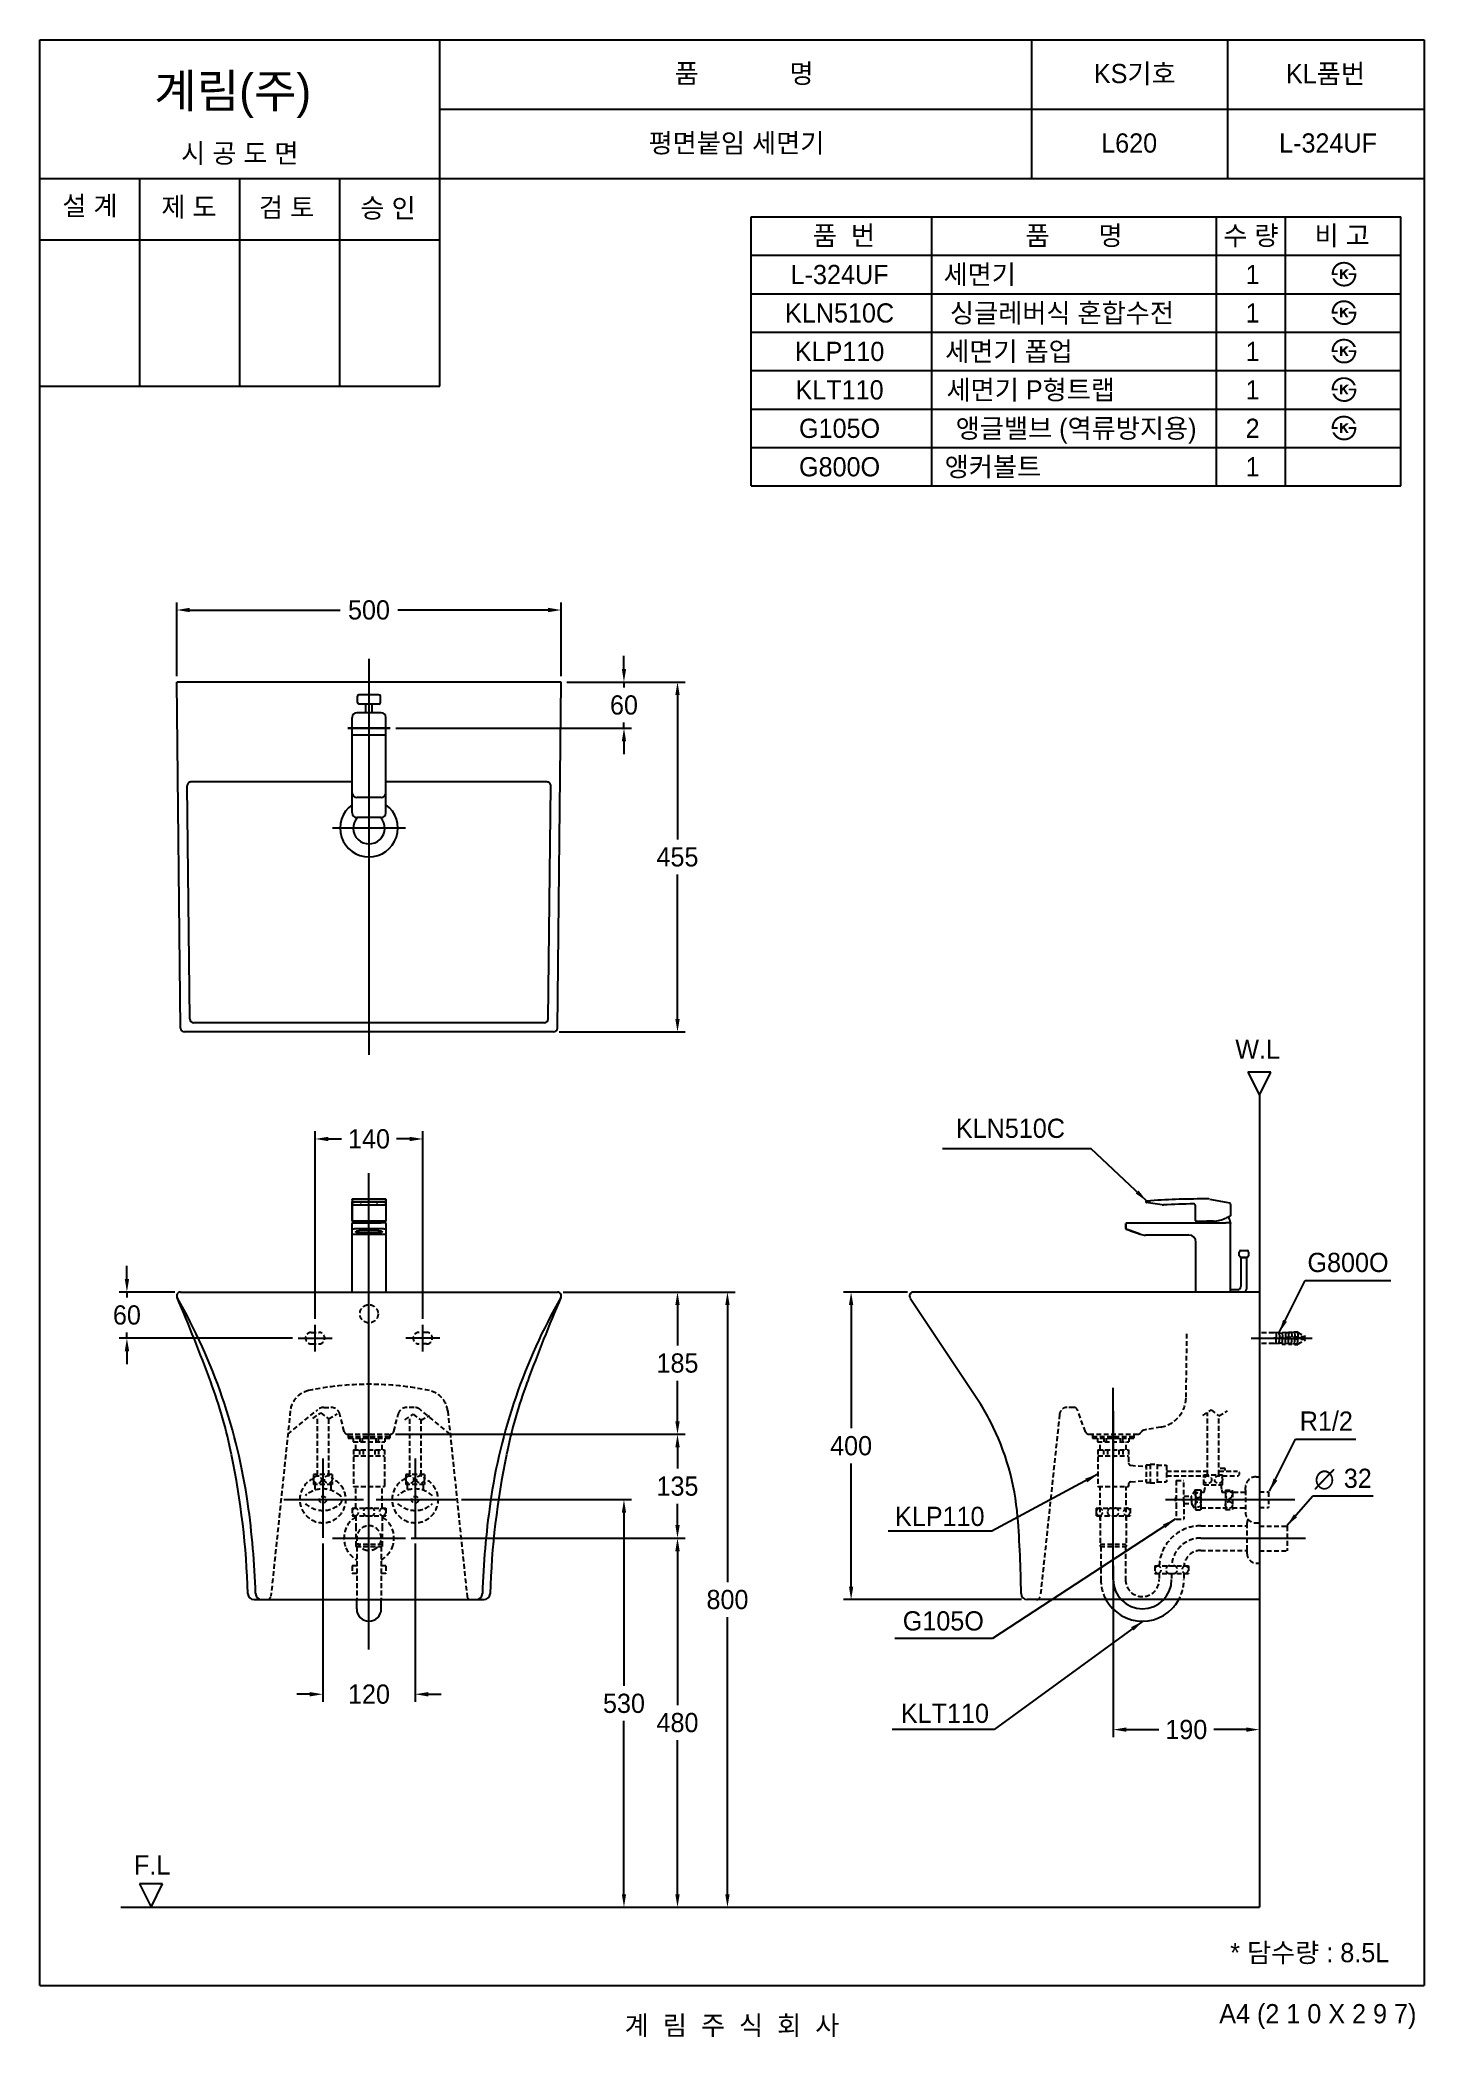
# Model space of a CAD drawing. Header units: millimetres. Extents: x 0 to 1800, y -67 to 2530.
import ezdxf
from ezdxf.enums import TextEntityAlignment as Align
from ezdxf.lldxf.tags import DXFTag

# ---------------------------------------------------------------- set-up
doc = ezdxf.new("R2010")
doc.units = ezdxf.units.MM
doc.linetypes.add('DASHED2', pattern=[9.525, 6.35, -3.175])
doc.layers.get('Defpoints').update_dxf_attribs({"color": 1})
for name, color, linetype in [('TEXT', 7, 'Continuous'), ('내부선 및 부속', 4, 'Continuous'), ('도각라인', 7, 'Continuous'), ('외형선', 3, 'Continuous'), ('점선', 6, 'DASHED2'), ('중심선', 1, 'DASHED'), ('치수선', 7, 'Continuous')]:
    doc.layers.add(name, color=color, linetype=linetype)
doc.styles.add('140911', font='HBATANG.TTF')
doc.styles.add('____', font='')
doc.styles.add('타이틀', font='H2GTRM.TTF', dxfattribs={"height": 25})
doc.styles.get('____').set_extended_font_data('굴림')
tags = doc.linetypes.add('DASHDOT', pattern=[70, 31, -13, 13, -13]).pattern_tags.tags
tags[10:11] = [DXFTag(74, 4), DXFTag(75, 0), DXFTag(340, '0'), DXFTag(46, 0.0), DXFTag(50, 0.0), DXFTag(44, 0.0), DXFTag(45, 0.0)]
tags[8:9] = [DXFTag(74, 4), DXFTag(75, 0), DXFTag(340, '0'), DXFTag(46, 0.0), DXFTag(50, 0.0), DXFTag(44, 0.0), DXFTag(45, 0.0)]
tags[6:7] = [DXFTag(74, 4), DXFTag(75, 0), DXFTag(340, '0'), DXFTag(46, 0.0), DXFTag(50, 0.0), DXFTag(44, 0.0), DXFTag(45, 0.0)]
tags[4:5] = [DXFTag(74, 4), DXFTag(75, 0), DXFTag(340, '0'), DXFTag(46, 0.0), DXFTag(50, 0.0), DXFTag(44, 0.0), DXFTag(45, 0.0)]
tags = doc.linetypes.add('DASHED', pattern=[25.72, 12.86, -12.86]).pattern_tags.tags
tags[6:7] = [DXFTag(74, 4), DXFTag(75, 0), DXFTag(340, '0'), DXFTag(46, 0.0), DXFTag(50, 0.0), DXFTag(44, 0.0), DXFTag(45, 0.0)]
tags[4:5] = [DXFTag(74, 4), DXFTag(75, 0), DXFTag(340, '0'), DXFTag(46, 0.0), DXFTag(50, 0.0), DXFTag(44, 0.0), DXFTag(45, 0.0)]
doc.dimstyles.new('MSADIM', dxfattribs={"dimtxt": 33, "dimasz": 17, "dimexe": 10, "dimexo": 7.5, "dimgap": 10, "dimtad": 0, "dimtih": 1, "dimtoh": 1, "dimdec": 0, "dimzin": 1, "dimdsep": 46, "dimtxsty": '____', "dimcen": 11.25, "dimadec": 0, "dimazin": 0, "dimtfac": 1, "dimtdec": 0, "dimtix": 1, "dimtmove": 0, "dimatfit": 3, "dimfxl": 0, "dimtolj": 1, "dimtzin": 1, "dimarcsym": 0})

msp = doc.modelspace()

# ---------------------------------------------------------------- texts
at = {"layer": 'TEXT', "style": '타이틀'}
for s, p in [('품             명', (915.7, 2486.4)), ('KS기호', (1423.8, 2486.3)), ('KL품번', (1671.8, 2486.1)), ('시 공 도 면', (259.9, 2382.7)), ('평면붙임 세면기', (905.8, 2396)), ('L620', (1416.5, 2396)), ('L-324UF', (1675.1, 2396)), ('설 계', (65, 2314.6)), ('제 도', (193.8, 2312.9)), ('검 토', (320.8, 2312.3)), ('승 인', (452.7, 2311.4)), ('품  번', (1045.5, 2275.7)), ('품       명', (1344.8, 2275.7)), ('수 량', (1574.8, 2275.7)), ('비 고', (1693.6, 2275.7)), ('L-324UF', (1039.9, 2225)), ('세면기', (1222.1, 2225)), ('1', (1577, 2225)), ('KLN510C', (1039.9, 2175)), ('싱글레버식 혼합수전', (1329.1, 2175)), ('1', (1577, 2175)), ('KLP110', (1039.9, 2125)), ('세면기 폽업', (1260.2, 2125)), ('1', (1577, 2125)), ('KLT110', (1039.9, 2075)), ('세면기 P형트랩', (1288.5, 2075)), ('1', (1577, 2075)), ('G105O', (1039.9, 2025)), ('앵글밸브 (역류방지용)', (1347.5, 2025)), ('2', (1577, 2025)), ('G800O', (1039.9, 1975)), ('앵커볼트', (1239.3, 1975)), ('1', (1577, 1975)), ('* 담수량 : 8.5L', (1651.3, 42.9)), ('계  림  주  식  회  사', (900, -51.7))]:
    msp.add_text(s, height=25, dxfattribs=at).set_placement(p, align=Align.MIDDLE_CENTER)
at = {"layer": 'TEXT'}
for s, height, style, p in [('계림(주)', 44, '타이틀', (148.7, 2441.8)), ('∅', 25, '140911', (1657.5, 646.3))]:
    msp.add_text(s, height=height, dxfattribs=dict(at, style=style)).set_placement(p)
at = {"layer": 'TEXT', "style": '타이틀'}
for s, p in [('W.L', (1583.6, 1217.7)), ('F.L', (146, 156.9))]:
    msp.add_text(s, height=25, dxfattribs=at).set_placement(p, align=Align.MIDDLE)
msp.add_text('A4 (2 1 0 X 2 9 7)', height=25, dxfattribs=at).set_placement((1790, -36.5), align=Align.MIDDLE_RIGHT)
at = {"layer": 'TEXT', "insert": (1191.2, 1127.3), "char_height": 25, "width": 380.447, "attachment_point": 1, "line_spacing_factor": 0.963855, "style": '타이틀'}
msp.add_mtext('\\A1;KLN510C', dxfattribs=at)
at = {"layer": 'TEXT', "linetype": 'Continuous', "char_height": 25, "attachment_point": 5, "style": '타이틀'}
for s, insert in [('\\A1;G800O', (1701.1, 940.2)), ('\\A1;R1/2', (1672.9, 733.9)), ('\\A1;KLP110', (1170.2, 610)), ('\\A1;G105O', (1174.8, 474.1)), ('\\A1;KLT110', (1176.9, 353.9))]:
    msp.add_mtext(s, dxfattribs=dict(at, insert=insert))
at = {"layer": 'TEXT', "linetype": 'Continuous', "insert": (1713.8, 659.5), "char_height": 25, "attachment_point": 5, "style": '타이틀'}
msp.add_mtext_dynamic_manual_height_columns('32', width=51.458, gutter_width=125, heights=[0], dxfattribs=at)

# ---------------------------------------------------------------- blocks, each defined once
blk = doc.blocks.new('*D2')
at = {"layer": 'Defpoints', "color": 0, "linetype": 'Continuous'}
for p in [(182.9, 901.9), (113.1, 841.9), (335.9, 841.9)]:
    blk.add_point(p, dxfattribs=at)
at = {"layer": '치수선', "color": 0, "linetype": 'Continuous', "lineweight": -2}
for p, q in [((113.1, 918.9), (113.1, 935.9)), ((175.4, 901.9), (103.1, 901.9)), ((113.1, 901.9), (113.1, 894.7)), ((328.4, 841.9), (103.1, 841.9)), ((113.1, 841.9), (113.1, 849.1)), ((113.1, 824.9), (113.1, 807.9))]:
    blk.add_line(p, q, dxfattribs=at)
at = {"layer": '치수선', "color": 0, "linetype": 'Continuous'}
for points in [[(110.3, 918.9), (116, 918.9), (113.1, 901.9)], [(110.3, 824.9), (116, 824.9), (113.1, 841.9)]]:
    blk.add_solid(points, dxfattribs=at)
at = {"layer": '치수선', "color": 0, "linetype": 'Continuous', "insert": (113.1, 871.9), "char_height": 25, "attachment_point": 5, "style": '____'}
blk.add_mtext('\\A1;60', dxfattribs=at)
blk = doc.blocks.new('*D3')
at = {"layer": 'Defpoints', "color": 0, "linetype": 'Continuous'}
for p in [(677.9, 1695.1), (455.4, 1635.1), (759.5, 1635.1)]:
    blk.add_point(p, dxfattribs=at)
at = {"layer": '치수선', "color": 0, "linetype": 'Continuous', "lineweight": -2}
for p, q in [((759.5, 1712.1), (759.5, 1729.1)), ((685.4, 1695.1), (769.5, 1695.1)), ((759.5, 1695.1), (759.5, 1687.9)), ((759.5, 1635.1), (759.5, 1642.3)), ((462.9, 1635.1), (769.5, 1635.1)), ((759.5, 1618.1), (759.5, 1601.1))]:
    blk.add_line(p, q, dxfattribs=at)
at = {"layer": '치수선', "color": 0, "linetype": 'Continuous'}
for points in [[(756.7, 1712.1), (762.3, 1712.1), (759.5, 1695.1)], [(756.7, 1618.1), (762.3, 1618.1), (759.5, 1635.1)]]:
    blk.add_solid(points, dxfattribs=at)
at = {"layer": '치수선', "color": 0, "linetype": 'Continuous', "insert": (759.5, 1665.1), "char_height": 25, "attachment_point": 5, "style": '____'}
blk.add_mtext('\\A1;60', dxfattribs=at)
blk = doc.blocks.new('*D4')
at = {"layer": 'Defpoints', "color": 0, "linetype": 'Continuous'}
for p in [(677.9, 1695.1), (667.9, 1240.1), (829.1, 1240.1)]:
    blk.add_point(p, dxfattribs=at)
at = {"layer": '치수선', "color": 0, "linetype": 'Continuous', "lineweight": -2}
for p, q in [((685.4, 1695.1), (839.1, 1695.1)), ((829.1, 1678.1), (829.1, 1490.4)), ((829.1, 1257.1), (829.1, 1444.8)), ((675.4, 1240.1), (839.1, 1240.1))]:
    blk.add_line(p, q, dxfattribs=at)
at = {"layer": '치수선', "color": 0, "linetype": 'Continuous'}
for points in [[(826.3, 1678.1), (832, 1678.1), (829.1, 1695.1)], [(826.3, 1257.1), (832, 1257.1), (829.1, 1240.1)]]:
    blk.add_solid(points, dxfattribs=at)
at = {"layer": '치수선', "color": 0, "linetype": 'Continuous', "insert": (829.1, 1467.6), "char_height": 25, "attachment_point": 5, "style": '____'}
blk.add_mtext('\\A1;455', dxfattribs=at)
blk = doc.blocks.new('*D5')
at = {"layer": 'Defpoints', "color": 0, "linetype": 'Continuous'}
for p in [(677.9, 1788.7), (177.9, 1695.1), (677.9, 1695.1)]:
    blk.add_point(p, dxfattribs=at)
at = {"layer": '치수선', "color": 0, "linetype": 'Continuous', "lineweight": -2}
for p, q in [((177.9, 1702.6), (177.9, 1798.7)), ((677.9, 1702.6), (677.9, 1798.7)), ((194.9, 1788.7), (390.6, 1788.7)), ((660.9, 1788.7), (465.3, 1788.7))]:
    blk.add_line(p, q, dxfattribs=at)
at = {"layer": '치수선', "color": 0, "linetype": 'Continuous'}
for points in [[(194.9, 1791.6), (194.9, 1785.9), (177.9, 1788.7)], [(660.9, 1791.6), (660.9, 1785.9), (677.9, 1788.7)]]:
    blk.add_solid(points, dxfattribs=at)
at = {"layer": '치수선', "color": 0, "linetype": 'Continuous', "insert": (427.9, 1788.7), "char_height": 25, "attachment_point": 5, "style": '____'}
blk.add_mtext('\\A1;500', dxfattribs=at)
blk = doc.blocks.new('*D6')
at = {"layer": 'Defpoints', "color": 0, "linetype": 'Continuous'}
for p in [(540.7, 631.9), (759.5, 631.9), (740.6, 101.9)]:
    blk.add_point(p, dxfattribs=at)
at = {"layer": '치수선', "color": 0, "linetype": 'Continuous', "lineweight": -2}
for p, q in [((548.2, 631.9), (769.5, 631.9)), ((759.5, 614.9), (759.5, 389.7)), ((759.5, 118.9), (759.5, 344.1)), ((748.1, 101.9), (769.5, 101.9))]:
    blk.add_line(p, q, dxfattribs=at)
at = {"layer": '치수선', "color": 0, "linetype": 'Continuous'}
for points in [[(756.7, 614.9), (762.3, 614.9), (759.5, 631.9)], [(756.7, 118.9), (762.3, 118.9), (759.5, 101.9)]]:
    blk.add_solid(points, dxfattribs=at)
at = {"layer": '치수선', "color": 0, "linetype": 'Continuous', "insert": (759.5, 366.9), "char_height": 25, "attachment_point": 5, "style": '____'}
blk.add_mtext('\\A1;530', dxfattribs=at)
blk = doc.blocks.new('*D7')
at = {"layer": 'Defpoints', "color": 0, "linetype": 'Continuous'}
for p in [(475.4, 581.9), (740.6, 101.9), (829.1, 101.9)]:
    blk.add_point(p, dxfattribs=at)
at = {"layer": '치수선', "color": 0, "linetype": 'Continuous', "lineweight": -2}
for p, q in [((482.9, 581.9), (839.1, 581.9)), ((829.1, 564.9), (829.1, 364.7)), ((829.1, 118.9), (829.1, 319)), ((748.1, 101.9), (839.1, 101.9))]:
    blk.add_line(p, q, dxfattribs=at)
at = {"layer": '치수선', "color": 0, "linetype": 'Continuous'}
for points in [[(826.3, 564.9), (832, 564.9), (829.1, 581.9)], [(826.3, 118.9), (832, 118.9), (829.1, 101.9)]]:
    blk.add_solid(points, dxfattribs=at)
at = {"layer": '치수선', "color": 0, "linetype": 'Continuous', "insert": (829.1, 341.9), "char_height": 25, "attachment_point": 5, "style": '____'}
blk.add_mtext('\\A1;480', dxfattribs=at)
blk = doc.blocks.new('*D8')
at = {"layer": 'Defpoints', "color": 0, "linetype": 'Continuous'}
for p in [(454.9, 716.9), (829.1, 716.9), (829.1, 581.9)]:
    blk.add_point(p, dxfattribs=at)
at = {"layer": '치수선', "color": 0, "linetype": 'Continuous', "lineweight": -2}
for p, q in [((462.4, 716.9), (839.1, 716.9)), ((829.1, 699.9), (829.1, 672.2)), ((829.1, 598.9), (829.1, 626.5)), ((836.6, 581.9), (839.1, 581.9))]:
    blk.add_line(p, q, dxfattribs=at)
at = {"layer": '치수선', "color": 0, "linetype": 'Continuous'}
for points in [[(826.3, 699.9), (832, 699.9), (829.1, 716.9)], [(826.3, 598.9), (832, 598.9), (829.1, 581.9)]]:
    blk.add_solid(points, dxfattribs=at)
at = {"layer": '치수선', "color": 0, "linetype": 'Continuous', "insert": (829.1, 649.4), "char_height": 25, "attachment_point": 5, "style": '____'}
blk.add_mtext('\\A1;135', dxfattribs=at)
blk = doc.blocks.new('*D9')
at = {"layer": 'Defpoints', "color": 0, "linetype": 'Continuous'}
for p in [(672.9, 901.9), (829.1, 901.9), (829.1, 716.9)]:
    blk.add_point(p, dxfattribs=at)
at = {"layer": '치수선', "color": 0, "linetype": 'Continuous', "lineweight": -2}
for p, q in [((680.4, 901.9), (839.1, 901.9)), ((829.1, 884.9), (829.1, 832.2)), ((829.1, 733.9), (829.1, 786.5)), ((836.6, 716.9), (839.1, 716.9))]:
    blk.add_line(p, q, dxfattribs=at)
at = {"layer": '치수선', "color": 0, "linetype": 'Continuous'}
for points in [[(826.3, 884.9), (832, 884.9), (829.1, 901.9)], [(826.3, 733.9), (832, 733.9), (829.1, 716.9)]]:
    blk.add_solid(points, dxfattribs=at)
at = {"layer": '치수선', "color": 0, "linetype": 'Continuous', "insert": (829.1, 809.4), "char_height": 25, "attachment_point": 5, "style": '____'}
blk.add_mtext('\\A1;185', dxfattribs=at)
blk = doc.blocks.new('*D10')
at = {"layer": 'Defpoints', "color": 0, "linetype": 'Continuous'}
for p in [(829.1, 901.9), (829.1, 101.9), (894.1, 101.9)]:
    blk.add_point(p, dxfattribs=at)
at = {"layer": '치수선', "color": 0, "linetype": 'Continuous', "lineweight": -2}
for p, q in [((836.6, 901.9), (904.1, 901.9)), ((894.1, 884.9), (894.1, 524.7)), ((894.1, 118.9), (894.1, 479.1)), ((836.6, 101.9), (904.1, 101.9))]:
    blk.add_line(p, q, dxfattribs=at)
at = {"layer": '치수선', "color": 0, "linetype": 'Continuous'}
for points in [[(891.2, 884.9), (896.9, 884.9), (894.1, 901.9)], [(891.2, 118.9), (896.9, 118.9), (894.1, 101.9)]]:
    blk.add_solid(points, dxfattribs=at)
at = {"layer": '치수선', "color": 0, "linetype": 'Continuous', "insert": (894.1, 501.9), "char_height": 25, "attachment_point": 5, "style": '____'}
blk.add_mtext('\\A1;800', dxfattribs=at)
blk = doc.blocks.new('*D11')
at = {"layer": 'Defpoints', "color": 0, "linetype": 'Continuous'}
for p in [(497.9, 1100.9), (357.9, 859.4), (497.9, 859.4)]:
    blk.add_point(p, dxfattribs=at)
at = {"layer": '치수선', "color": 0, "linetype": 'Continuous', "lineweight": -2}
for p, q in [((357.9, 866.9), (357.9, 1110.9)), ((374.9, 1100.9), (392, 1100.9)), ((480.9, 1100.9), (463.9, 1100.9)), ((497.9, 866.9), (497.9, 1110.9))]:
    blk.add_line(p, q, dxfattribs=at)
at = {"layer": '치수선', "color": 0, "linetype": 'Continuous'}
for points in [[(374.9, 1103.7), (374.9, 1098.1), (357.9, 1100.9)], [(480.9, 1103.7), (480.9, 1098.1), (497.9, 1100.9)]]:
    blk.add_solid(points, dxfattribs=at)
at = {"layer": '치수선', "color": 0, "linetype": 'Continuous', "insert": (427.9, 1100.9), "char_height": 25, "attachment_point": 5, "style": '____'}
blk.add_mtext('\\A1;140', dxfattribs=at)
blk = doc.blocks.new('*D12')
at = {"color": 0, "lineweight": -2}
for p, q in [((367.9, 574.7), (367.9, 368.9)), ((487.9, 574.7), (487.9, 368.9)), ((350.9, 378.9), (333.9, 378.9)), ((504.9, 378.9), (521.9, 378.9))]:
    blk.add_line(p, q, dxfattribs=at)
at = {"color": 0}
for points in [[(350.9, 381.7), (350.9, 376), (367.9, 378.9)], [(504.9, 381.7), (504.9, 376), (487.9, 378.9)]]:
    blk.add_solid(points, dxfattribs=at)
at = {"layer": 'Defpoints', "color": 0}
for p in [(367.9, 582.2), (487.9, 582.2), (487.9, 378.9)]:
    blk.add_point(p, dxfattribs=at)
at = {"color": 0, "insert": (427.9, 378.9), "char_height": 25, "attachment_point": 5, "style": '____'}
blk.add_mtext('\\A1;120', dxfattribs=at)
blk = doc.blocks.new('*D13')
at = {"layer": 'Defpoints', "color": 0, "linetype": 'Continuous'}
for p in [(1054.9, 901.9), (1135.9, 901.9), (1283.9, 501.9)]:
    blk.add_point(p, dxfattribs=at)
at = {"layer": '치수선', "color": 0, "linetype": 'Continuous', "lineweight": -2}
for p, q in [((1128.4, 901.9), (1044.9, 901.9)), ((1054.9, 884.9), (1054.9, 724.7)), ((1054.9, 518.9), (1054.9, 679)), ((1276.4, 501.9), (1044.9, 501.9))]:
    blk.add_line(p, q, dxfattribs=at)
at = {"layer": '치수선', "color": 0, "linetype": 'Continuous'}
for points in [[(1052.1, 884.9), (1057.7, 884.9), (1054.9, 901.9)], [(1052.1, 518.9), (1057.7, 518.9), (1054.9, 501.9)]]:
    blk.add_solid(points, dxfattribs=at)
at = {"layer": '치수선', "color": 0, "linetype": 'Continuous', "insert": (1054.9, 701.9), "char_height": 25, "attachment_point": 5, "style": '____'}
blk.add_mtext('\\A1;400', dxfattribs=at)
blk = doc.blocks.new('*D14')
at = {"color": 0, "lineweight": -2}
for p, q in [((1395.8, 546.5), (1395.8, 322.9)), ((1585.9, 494.4), (1585.9, 322.9)), ((1412.8, 332.9), (1454.9, 332.9)), ((1568.9, 332.9), (1526.8, 332.9))]:
    blk.add_line(p, q, dxfattribs=at)
at = {"color": 0}
for points in [[(1412.8, 335.7), (1412.8, 330.1), (1395.8, 332.9)], [(1568.9, 335.7), (1568.9, 330.1), (1585.9, 332.9)]]:
    blk.add_solid(points, dxfattribs=at)
at = {"layer": 'Defpoints', "color": 0}
for p in [(1395.8, 554), (1585.9, 501.9), (1395.8, 332.9)]:
    blk.add_point(p, dxfattribs=at)
at = {"color": 0, "insert": (1490.8, 332.9), "char_height": 25, "attachment_point": 5, "style": '____'}
blk.add_mtext('\\A1;190', dxfattribs=at)

# ---------------------------------------------------------------- dimensions: what is measured, and where the dimension line sits
for base, p1, p2, picture, middle in [((487.9, 378.9), (367.9, 582.2), (487.9, 582.2), '*D12', (427.9, 378.9)), ((1395.8, 332.9), (1585.9, 501.9), (1395.8, 554), '*D14', (1490.8, 332.9))]:
    dim = msp.add_linear_dim(base=base, p1=p1, p2=p2, dimstyle='MSADIM', override={"dimtxt": 25, "dimtofl": 0})
    dim.commit()
    dim.dimension.update_dxf_attribs({"geometry": picture, "text_midpoint": middle})
at = {"layer": '치수선', "linetype": 'Continuous'}
for base, p1, p2, picture, middle in [((677.9, 1788.7), (177.9, 1695.1), (677.9, 1695.1), '*D5', (427.9, 1788.7)), ((497.9, 1100.9), (357.9, 859.4), (497.9, 859.4), '*D11', (427.9, 1100.9))]:
    dim = msp.add_linear_dim(base=base, p1=p1, p2=p2, dimstyle='MSADIM', override={"dimtxt": 25}, dxfattribs=at)
    dim.commit()
    dim.dimension.update_dxf_attribs({"geometry": picture, "text_midpoint": middle})
for base, p1, p2, picture, middle in [((759.5, 1635.1), (677.9, 1695.1), (455.4, 1635.1), '*D3', (759.5, 1665.1)), ((829.1, 1240.1), (677.9, 1695.1), (667.9, 1240.1), '*D4', (829.1, 1467.6)), ((113.1, 841.9), (182.9, 901.9), (335.9, 841.9), '*D2', (113.1, 871.9)), ((829.1, 901.9), (829.1, 716.9), (672.9, 901.9), '*D9', (829.1, 809.4)), ((894.1, 101.9), (829.1, 901.9), (829.1, 101.9), '*D10', (894.1, 501.9)), ((1054.9, 901.9), (1283.9, 501.9), (1135.9, 901.9), '*D13', (1054.9, 701.9)), ((829.1, 716.9), (829.1, 581.9), (454.9, 716.9), '*D8', (829.1, 649.4)), ((759.5, 631.9), (740.6, 101.9), (540.7, 631.9), '*D6', (759.5, 366.9)), ((829.1, 101.9), (475.4, 581.9), (740.6, 101.9), '*D7', (829.1, 341.9))]:
    dim = msp.add_linear_dim(base=base, p1=p1, p2=p2, angle=90, dimstyle='MSADIM', override={"dimtxt": 25}, dxfattribs=at)
    dim.commit()
    dim.dimension.update_dxf_attribs({"geometry": picture, "text_midpoint": middle})

# ---------------------------------------------------------------- hatches: boundary and pattern name
at = {"layer": 'TEXT'}
for points in [[(1679.9, 2224.2), (1679.8, 2224.6), (1679.8, 2225), (1679.8, 2225.4), (1679.8, 2225.8), (1679.8, 2226.2), (1679.9, 2226.6), (1679.9, 2227), (1679.9, 2227.4), (1680, 2227.8), (1680, 2228.2), (1680.1, 2228.6), (1680.2, 2229), (1680.3, 2229.4), (1680.4, 2229.8), (1680.5, 2230.1), (1680.6, 2230.5), (1680.7, 2230.9), (1680.8, 2231.3), (1681, 2231.7), (1681.1, 2232), (1681.3, 2232.4), (1681.4, 2232.7), (1681.6, 2233.1), (1681.8, 2233.4), (1682, 2233.8), (1682.1, 2234.1), (1682.4, 2234.4), (1682.6, 2234.8), (1682.8, 2235.1), (1683, 2235.4), (1683.2, 2235.7), (1683.8, 2236.3), (1684, 2236.6), (1684.3, 2236.9), (1684.6, 2237.2), (1684.9, 2237.5), (1685.2, 2237.8), (1685.5, 2238), (1685.8, 2238.3), (1686.1, 2238.5), (1686.4, 2238.7), (1686.8, 2239), (1687.1, 2239.2), (1687.4, 2239.4), (1687.8, 2239.6), (1688.2, 2239.8), (1688.5, 2239.9), (1688.9, 2240.1), (1689.3, 2240.3), (1689.7, 2240.5), (1690.2, 2240.6), (1690.6, 2240.7), (1691, 2240.9), (1691.5, 2241), (1691.9, 2241.1), (1692.4, 2241.2), (1692.8, 2241.2), (1693.3, 2241.3), (1693.8, 2241.4), (1694.2, 2241.4), (1694.7, 2241.4), (1695.2, 2241.5), (1695.7, 2241.5), (1696.5, 2241.5), (1696.8, 2241.4), (1697.2, 2241.4), (1697.6, 2241.4), (1697.9, 2241.3), (1698.3, 2241.3), (1698.6, 2241.2), (1699, 2241.2), (1699.3, 2241.1), (1699.7, 2241), (1700, 2241), (1700.4, 2240.9), (1700.7, 2240.8), (1701, 2240.7), (1701.4, 2240.6), (1701.7, 2240.5), (1702, 2240.4), (1702.3, 2240.2), (1702.6, 2240.1), (1702.9, 2240), (1703.2, 2239.8), (1703.5, 2239.7), (1703.8, 2239.5), (1704.1, 2239.4), (1704.4, 2239.2), (1704.7, 2239), (1705, 2238.9), (1705.2, 2238.7), (1705.5, 2238.5), (1705.8, 2238.3), (1706.1, 2238.1), (1706.5, 2237.7), (1706.9, 2237.4), (1707.3, 2237), (1707.7, 2236.6), (1708, 2236.2), (1708.4, 2235.8), (1708.7, 2235.4), (1709.1, 2234.9), (1709.4, 2234.5), (1709.7, 2234), (1710, 2233.5), (1710.3, 2233), (1710.5, 2232.5), (1710.8, 2232), (1711, 2231.5), (1711.3, 2230.9), (1711.3, 2230.9), (1708.2, 2230.9), (1708.2, 2230.9), (1708.1, 2231.1), (1708, 2231.3), (1708, 2231.4), (1707.9, 2231.6), (1707.8, 2231.8), (1707.7, 2232), (1707.7, 2232.1), (1707.6, 2232.3), (1707.5, 2232.5), (1707.4, 2232.6), (1707.3, 2232.8), (1707.2, 2233), (1707.1, 2233.1), (1707, 2233.3), (1706.9, 2233.5), (1706.7, 2233.6), (1706.6, 2233.8), (1706.5, 2233.9), (1706.2, 2234.3), (1705.9, 2234.6), (1705.6, 2234.9), (1705.3, 2235.2), (1705, 2235.5), (1704.7, 2235.8), (1704.3, 2236.1), (1704.1, 2236.3), (1703.8, 2236.4), (1703.6, 2236.6), (1703.4, 2236.8), (1703.1, 2236.9), (1702.9, 2237.1), (1702.6, 2237.2), (1702.4, 2237.4), (1702.2, 2237.5), (1701.9, 2237.6), (1701.7, 2237.7), (1701.4, 2237.8), (1701.2, 2238), (1700.9, 2238.1), (1700.6, 2238.2), (1700.4, 2238.3), (1700.1, 2238.3), (1699.9, 2238.4), (1699.6, 2238.5), (1699.3, 2238.6), (1699.1, 2238.6), (1698.8, 2238.7), (1698.5, 2238.7), (1698.2, 2238.8), (1698, 2238.8), (1697.7, 2238.9), (1697.4, 2238.9), (1697.1, 2238.9), (1696.8, 2239), (1696.5, 2239), (1696.3, 2239), (1696, 2239), (1695.6, 2239), (1695.3, 2239), (1694.9, 2238.9), (1694.6, 2238.9), (1694.3, 2238.9), (1693.9, 2238.9), (1693.6, 2238.8), (1693.3, 2238.8), (1693, 2238.7), (1692.7, 2238.7), (1692.3, 2238.6), (1692, 2238.5), (1691.7, 2238.4), (1691.4, 2238.3), (1691.1, 2238.2), (1690.9, 2238.1), (1690.6, 2238), (1690.3, 2237.9), (1690, 2237.8), (1689.7, 2237.7), (1689.4, 2237.5), (1689.2, 2237.4), (1688.9, 2237.3), (1688.7, 2237.1), (1688.4, 2236.9), (1688.1, 2236.8), (1687.9, 2236.6), (1687.6, 2236.4), (1687.4, 2236.2), (1687.2, 2236), (1686.9, 2235.8), (1686.7, 2235.6), (1686.5, 2235.4), (1686.2, 2235.2), (1686, 2235), (1685.8, 2234.7), (1685.6, 2234.5), (1685.4, 2234.3), (1685.2, 2234), (1685, 2233.8), (1684.8, 2233.5), (1684.7, 2233.3), (1684.5, 2233), (1684.3, 2232.7), (1684.2, 2232.5), (1684, 2232.2), (1683.9, 2231.9), (1683.8, 2231.6), (1683.7, 2231.3), (1683.5, 2231.1), (1683.4, 2230.8), (1683.3, 2230.5), (1683.2, 2230.2), (1683.1, 2229.8), (1683, 2229.5), (1683, 2229.2), (1682.9, 2228.9), (1682.8, 2228.6), (1682.8, 2228.2), (1682.7, 2227.9), (1682.7, 2227.6), (1682.7, 2227.2), (1682.6, 2226.9), (1682.6, 2226.5), (1682.6, 2226.5), (1687.8, 2226.5), (1687.8, 2226.5), (1687.8, 2226.5), (1687.8, 2224.2), (1687.8, 2224.2), (1687.8, 2224.2), (1679.9, 2224.2)], [(1712, 2226.5), (1712, 2226.1), (1712, 2225.6), (1712, 2225.2), (1712, 2224.8), (1711.9, 2224.3), (1711.9, 2223.9), (1711.9, 2223.5), (1711.8, 2223.1), (1711.7, 2222.7), (1711.6, 2222.2), (1711.6, 2221.8), (1711.5, 2221.4), (1711.3, 2221), (1711.2, 2220.6), (1711.1, 2220.2), (1711, 2219.8), (1710.8, 2219.4), (1710.7, 2219), (1710.5, 2218.7), (1710.4, 2218.3), (1710.2, 2217.9), (1710, 2217.6), (1709.8, 2217.2), (1709.6, 2216.9), (1709.4, 2216.5), (1709.2, 2216.2), (1709, 2215.9), (1708.8, 2215.5), (1708.5, 2215.2), (1708.3, 2214.9), (1708, 2214.6), (1707.8, 2214.3), (1707.5, 2214), (1707.2, 2213.7), (1707, 2213.5), (1706.7, 2213.2), (1706.4, 2212.9), (1706.1, 2212.7), (1705.8, 2212.4), (1705.5, 2212.2), (1705.2, 2212), (1704.8, 2211.8), (1704.5, 2211.6), (1704.2, 2211.4), (1703.8, 2211.2), (1703.5, 2211), (1703.1, 2210.8), (1702.8, 2210.7), (1702.4, 2210.5), (1702.1, 2210.3), (1701.7, 2210.2), (1701.3, 2210.1), (1700.9, 2209.9), (1700.5, 2209.8), (1700.2, 2209.7), (1699.8, 2209.6), (1699.4, 2209.6), (1699, 2209.5), (1698.6, 2209.4), (1698.2, 2209.4), (1697.8, 2209.4), (1697.4, 2209.3), (1697, 2209.3), (1696.6, 2209.3), (1695.9, 2209.3), (1695.3, 2209.3), (1694.6, 2209.4), (1694, 2209.5), (1693.3, 2209.5), (1693, 2209.6), (1692.7, 2209.7), (1692.4, 2209.7), (1692.1, 2209.8), (1691.8, 2209.9), (1691.5, 2209.9), (1691.2, 2210), (1691, 2210.1), (1690.7, 2210.2), (1690.4, 2210.3), (1690.1, 2210.4), (1689.8, 2210.5), (1689.5, 2210.6), (1689.3, 2210.7), (1689, 2210.9), (1688.7, 2211), (1688.5, 2211.1), (1688.2, 2211.3), (1687.9, 2211.4), (1687.7, 2211.6), (1687.4, 2211.7), (1686.9, 2212), (1686.6, 2212.2), (1686.4, 2212.4), (1686.1, 2212.6), (1685.9, 2212.8), (1685.6, 2213), (1685.4, 2213.2), (1685.1, 2213.4), (1684.9, 2213.6), (1684.7, 2213.8), (1684.5, 2214.1), (1684.2, 2214.3), (1684, 2214.5), (1683.8, 2214.8), (1683.6, 2215), (1683.4, 2215.2), (1683.2, 2215.5), (1683, 2215.8), (1682.8, 2216), (1682.6, 2216.3), (1682.5, 2216.6), (1682.3, 2216.8), (1682.1, 2217.1), (1681.9, 2217.4), (1681.8, 2217.7), (1681.6, 2218), (1681.5, 2218.3), (1681.3, 2218.6), (1681, 2219.2), (1680.8, 2219.9), (1680.8, 2219.9), (1683.7, 2219.9), (1683.7, 2219.9), (1683.9, 2219.4), (1684.2, 2219), (1684.4, 2218.6), (1684.6, 2218.2), (1684.9, 2217.9), (1685.1, 2217.5), (1685.4, 2217.1), (1685.7, 2216.8), (1685.9, 2216.5), (1686.2, 2216.1), (1686.5, 2215.8), (1686.8, 2215.5), (1687.1, 2215.2), (1687.4, 2215), (1687.7, 2214.7), (1688, 2214.5), (1688.2, 2214.3), (1688.4, 2214.1), (1688.7, 2214), (1688.9, 2213.8), (1689.1, 2213.7), (1689.4, 2213.5), (1689.6, 2213.4), (1689.9, 2213.2), (1690.1, 2213.1), (1690.4, 2213), (1690.6, 2212.9), (1690.9, 2212.8), (1691.1, 2212.7), (1691.4, 2212.6), (1691.7, 2212.5), (1691.9, 2212.4), (1692.2, 2212.3), (1692.5, 2212.3), (1692.7, 2212.2), (1693, 2212.1), (1693.3, 2212.1), (1693.6, 2212), (1693.9, 2212), (1694.2, 2212), (1694.5, 2211.9), (1694.8, 2211.9), (1695.1, 2211.9), (1695.4, 2211.9), (1695.7, 2211.9), (1696, 2211.9), (1696.3, 2211.9), (1697.1, 2211.9), (1697.4, 2211.9), (1697.7, 2212), (1698, 2212), (1698.2, 2212), (1698.5, 2212), (1698.7, 2212.1), (1699, 2212.1), (1699.3, 2212.2), (1699.5, 2212.2), (1699.8, 2212.3), (1700, 2212.4), (1700.3, 2212.5), (1700.5, 2212.5), (1700.8, 2212.6), (1701, 2212.7), (1701.3, 2212.8), (1701.5, 2212.9), (1701.8, 2213), (1702, 2213.1), (1702.3, 2213.3), (1702.5, 2213.4), (1702.7, 2213.5), (1703, 2213.7), (1703.2, 2213.8), (1703.4, 2213.9), (1703.7, 2214.1), (1703.9, 2214.3), (1704.1, 2214.4), (1704.3, 2214.6), (1704.6, 2214.8), (1704.8, 2215), (1705.1, 2215.2), (1705.3, 2215.4), (1705.6, 2215.7), (1705.8, 2215.9), (1706, 2216.1), (1706.2, 2216.4), (1706.4, 2216.6), (1706.6, 2216.9), (1706.8, 2217.1), (1707, 2217.4), (1707.2, 2217.7), (1707.3, 2218), (1707.5, 2218.2), (1707.7, 2218.5), (1707.8, 2218.8), (1708, 2219.1), (1708.1, 2219.4), (1708.2, 2219.7), (1708.3, 2220), (1708.4, 2220.4), (1708.6, 2220.7), (1708.7, 2221), (1708.7, 2221.3), (1708.8, 2221.7), (1708.9, 2222), (1709, 2222.4), (1709, 2222.7), (1709.1, 2223.1), (1709.1, 2223.4), (1709.2, 2223.8), (1709.2, 2224.2), (1709.2, 2224.2), (1701.8, 2224.2), (1701.8, 2224.2), (1701.8, 2224.2), (1701.8, 2226.5), (1701.8, 2226.5), (1701.8, 2226.5), (1712, 2226.5)], [(1693.6, 2227.2), (1698.4, 2231.6), (1702.3, 2231.6), (1696.9, 2226.6), (1701.9, 2219.1), (1698.6, 2219.1), (1695, 2224.8), (1693.6, 2223.6), (1693.6, 2219.1), (1690.7, 2219.1), (1690.7, 2231.7), (1693.6, 2231.7)], [(1679.9, 2174.2), (1679.8, 2174.6), (1679.8, 2175), (1679.8, 2175.4), (1679.8, 2175.8), (1679.8, 2176.2), (1679.9, 2176.6), (1679.9, 2177), (1679.9, 2177.4), (1680, 2177.8), (1680, 2178.2), (1680.1, 2178.6), (1680.2, 2179), (1680.3, 2179.4), (1680.4, 2179.8), (1680.5, 2180.1), (1680.6, 2180.5), (1680.7, 2180.9), (1680.8, 2181.3), (1681, 2181.7), (1681.1, 2182), (1681.3, 2182.4), (1681.4, 2182.7), (1681.6, 2183.1), (1681.8, 2183.4), (1682, 2183.8), (1682.1, 2184.1), (1682.4, 2184.4), (1682.6, 2184.8), (1682.8, 2185.1), (1683, 2185.4), (1683.2, 2185.7), (1683.8, 2186.3), (1684, 2186.6), (1684.3, 2186.9), (1684.6, 2187.2), (1684.9, 2187.5), (1685.2, 2187.8), (1685.5, 2188), (1685.8, 2188.3), (1686.1, 2188.5), (1686.4, 2188.7), (1686.8, 2189), (1687.1, 2189.2), (1687.4, 2189.4), (1687.8, 2189.6), (1688.2, 2189.8), (1688.5, 2189.9), (1688.9, 2190.1), (1689.3, 2190.3), (1689.7, 2190.5), (1690.2, 2190.6), (1690.6, 2190.7), (1691, 2190.9), (1691.5, 2191), (1691.9, 2191.1), (1692.4, 2191.2), (1692.8, 2191.2), (1693.3, 2191.3), (1693.8, 2191.4), (1694.2, 2191.4), (1694.7, 2191.4), (1695.2, 2191.5), (1695.7, 2191.5), (1696.5, 2191.5), (1696.8, 2191.4), (1697.2, 2191.4), (1697.6, 2191.4), (1697.9, 2191.3), (1698.3, 2191.3), (1698.6, 2191.2), (1699, 2191.2), (1699.3, 2191.1), (1699.7, 2191), (1700, 2191), (1700.4, 2190.9), (1700.7, 2190.8), (1701, 2190.7), (1701.4, 2190.6), (1701.7, 2190.5), (1702, 2190.4), (1702.3, 2190.2), (1702.6, 2190.1), (1702.9, 2190), (1703.2, 2189.8), (1703.5, 2189.7), (1703.8, 2189.5), (1704.1, 2189.4), (1704.4, 2189.2), (1704.7, 2189), (1705, 2188.9), (1705.2, 2188.7), (1705.5, 2188.5), (1705.8, 2188.3), (1706.1, 2188.1), (1706.5, 2187.7), (1706.9, 2187.4), (1707.3, 2187), (1707.7, 2186.6), (1708, 2186.2), (1708.4, 2185.8), (1708.7, 2185.4), (1709.1, 2184.9), (1709.4, 2184.5), (1709.7, 2184), (1710, 2183.5), (1710.3, 2183), (1710.5, 2182.5), (1710.8, 2182), (1711, 2181.5), (1711.3, 2180.9), (1711.3, 2180.9), (1708.2, 2180.9), (1708.2, 2180.9), (1708.1, 2181.1), (1708, 2181.3), (1708, 2181.4), (1707.9, 2181.6), (1707.8, 2181.8), (1707.7, 2182), (1707.7, 2182.1), (1707.6, 2182.3), (1707.5, 2182.5), (1707.4, 2182.6), (1707.3, 2182.8), (1707.2, 2183), (1707.1, 2183.1), (1707, 2183.3), (1706.9, 2183.5), (1706.7, 2183.6), (1706.6, 2183.8), (1706.5, 2183.9), (1706.2, 2184.3), (1705.9, 2184.6), (1705.6, 2184.9), (1705.3, 2185.2), (1705, 2185.5), (1704.7, 2185.8), (1704.3, 2186.1), (1704.1, 2186.3), (1703.8, 2186.4), (1703.6, 2186.6), (1703.4, 2186.8), (1703.1, 2186.9), (1702.9, 2187.1), (1702.6, 2187.2), (1702.4, 2187.4), (1702.2, 2187.5), (1701.9, 2187.6), (1701.7, 2187.7), (1701.4, 2187.8), (1701.2, 2188), (1700.9, 2188.1), (1700.6, 2188.2), (1700.4, 2188.3), (1700.1, 2188.3), (1699.9, 2188.4), (1699.6, 2188.5), (1699.3, 2188.6), (1699.1, 2188.6), (1698.8, 2188.7), (1698.5, 2188.7), (1698.2, 2188.8), (1698, 2188.8), (1697.7, 2188.9), (1697.4, 2188.9), (1697.1, 2188.9), (1696.8, 2189), (1696.5, 2189), (1696.3, 2189), (1696, 2189), (1695.6, 2189), (1695.3, 2189), (1694.9, 2188.9), (1694.6, 2188.9), (1694.3, 2188.9), (1693.9, 2188.9), (1693.6, 2188.8), (1693.3, 2188.8), (1693, 2188.7), (1692.7, 2188.7), (1692.3, 2188.6), (1692, 2188.5), (1691.7, 2188.4), (1691.4, 2188.3), (1691.1, 2188.2), (1690.9, 2188.1), (1690.6, 2188), (1690.3, 2187.9), (1690, 2187.8), (1689.7, 2187.7), (1689.4, 2187.5), (1689.2, 2187.4), (1688.9, 2187.3), (1688.7, 2187.1), (1688.4, 2186.9), (1688.1, 2186.8), (1687.9, 2186.6), (1687.6, 2186.4), (1687.4, 2186.2), (1687.2, 2186), (1686.9, 2185.8), (1686.7, 2185.6), (1686.5, 2185.4), (1686.2, 2185.2), (1686, 2185), (1685.8, 2184.7), (1685.6, 2184.5), (1685.4, 2184.3), (1685.2, 2184), (1685, 2183.8), (1684.8, 2183.5), (1684.7, 2183.3), (1684.5, 2183), (1684.3, 2182.7), (1684.2, 2182.5), (1684, 2182.2), (1683.9, 2181.9), (1683.8, 2181.6), (1683.7, 2181.3), (1683.5, 2181.1), (1683.4, 2180.8), (1683.3, 2180.5), (1683.2, 2180.2), (1683.1, 2179.8), (1683, 2179.5), (1683, 2179.2), (1682.9, 2178.9), (1682.8, 2178.6), (1682.8, 2178.2), (1682.7, 2177.9), (1682.7, 2177.6), (1682.7, 2177.2), (1682.6, 2176.9), (1682.6, 2176.5), (1682.6, 2176.5), (1687.8, 2176.5), (1687.8, 2176.5), (1687.8, 2176.5), (1687.8, 2174.2), (1687.8, 2174.2), (1687.8, 2174.2), (1679.9, 2174.2)], [(1693.6, 2177.2), (1698.4, 2181.6), (1702.3, 2181.6), (1696.9, 2176.6), (1701.9, 2169.1), (1698.6, 2169.1), (1695, 2174.8), (1693.6, 2173.6), (1693.6, 2169.1), (1690.7, 2169.1), (1690.7, 2181.7), (1693.6, 2181.7)], [(1712, 2176.5), (1712, 2176.1), (1712, 2175.6), (1712, 2175.2), (1712, 2174.8), (1711.9, 2174.3), (1711.9, 2173.9), (1711.9, 2173.5), (1711.8, 2173.1), (1711.7, 2172.7), (1711.6, 2172.2), (1711.6, 2171.8), (1711.5, 2171.4), (1711.3, 2171), (1711.2, 2170.6), (1711.1, 2170.2), (1711, 2169.8), (1710.8, 2169.4), (1710.7, 2169), (1710.5, 2168.7), (1710.4, 2168.3), (1710.2, 2167.9), (1710, 2167.6), (1709.8, 2167.2), (1709.6, 2166.9), (1709.4, 2166.5), (1709.2, 2166.2), (1709, 2165.9), (1708.8, 2165.5), (1708.5, 2165.2), (1708.3, 2164.9), (1708, 2164.6), (1707.8, 2164.3), (1707.5, 2164), (1707.2, 2163.7), (1707, 2163.5), (1706.7, 2163.2), (1706.4, 2162.9), (1706.1, 2162.7), (1705.8, 2162.4), (1705.5, 2162.2), (1705.2, 2162), (1704.8, 2161.8), (1704.5, 2161.6), (1704.2, 2161.4), (1703.8, 2161.2), (1703.5, 2161), (1703.1, 2160.8), (1702.8, 2160.7), (1702.4, 2160.5), (1702.1, 2160.3), (1701.7, 2160.2), (1701.3, 2160.1), (1700.9, 2159.9), (1700.5, 2159.8), (1700.2, 2159.7), (1699.8, 2159.6), (1699.4, 2159.6), (1699, 2159.5), (1698.6, 2159.4), (1698.2, 2159.4), (1697.8, 2159.4), (1697.4, 2159.3), (1697, 2159.3), (1696.6, 2159.3), (1695.9, 2159.3), (1695.3, 2159.3), (1694.6, 2159.4), (1694, 2159.5), (1693.3, 2159.5), (1693, 2159.6), (1692.7, 2159.7), (1692.4, 2159.7), (1692.1, 2159.8), (1691.8, 2159.9), (1691.5, 2159.9), (1691.2, 2160), (1691, 2160.1), (1690.7, 2160.2), (1690.4, 2160.3), (1690.1, 2160.4), (1689.8, 2160.5), (1689.5, 2160.6), (1689.3, 2160.7), (1689, 2160.9), (1688.7, 2161), (1688.5, 2161.1), (1688.2, 2161.3), (1687.9, 2161.4), (1687.7, 2161.6), (1687.4, 2161.7), (1686.9, 2162), (1686.6, 2162.2), (1686.4, 2162.4), (1686.1, 2162.6), (1685.9, 2162.8), (1685.6, 2163), (1685.4, 2163.2), (1685.1, 2163.4), (1684.9, 2163.6), (1684.7, 2163.8), (1684.5, 2164.1), (1684.2, 2164.3), (1684, 2164.5), (1683.8, 2164.8), (1683.6, 2165), (1683.4, 2165.2), (1683.2, 2165.5), (1683, 2165.8), (1682.8, 2166), (1682.6, 2166.3), (1682.5, 2166.6), (1682.3, 2166.8), (1682.1, 2167.1), (1681.9, 2167.4), (1681.8, 2167.7), (1681.6, 2168), (1681.5, 2168.3), (1681.3, 2168.6), (1681, 2169.2), (1680.8, 2169.9), (1680.8, 2169.9), (1683.7, 2169.9), (1683.7, 2169.9), (1683.9, 2169.4), (1684.2, 2169), (1684.4, 2168.6), (1684.6, 2168.2), (1684.9, 2167.9), (1685.1, 2167.5), (1685.4, 2167.1), (1685.7, 2166.8), (1685.9, 2166.5), (1686.2, 2166.1), (1686.5, 2165.8), (1686.8, 2165.5), (1687.1, 2165.2), (1687.4, 2165), (1687.7, 2164.7), (1688, 2164.5), (1688.2, 2164.3), (1688.4, 2164.1), (1688.7, 2164), (1688.9, 2163.8), (1689.1, 2163.7), (1689.4, 2163.5), (1689.6, 2163.4), (1689.9, 2163.2), (1690.1, 2163.1), (1690.4, 2163), (1690.6, 2162.9), (1690.9, 2162.8), (1691.1, 2162.7), (1691.4, 2162.6), (1691.7, 2162.5), (1691.9, 2162.4), (1692.2, 2162.3), (1692.5, 2162.3), (1692.7, 2162.2), (1693, 2162.1), (1693.3, 2162.1), (1693.6, 2162), (1693.9, 2162), (1694.2, 2162), (1694.5, 2161.9), (1694.8, 2161.9), (1695.1, 2161.9), (1695.4, 2161.9), (1695.7, 2161.9), (1696, 2161.9), (1696.3, 2161.9), (1697.1, 2161.9), (1697.4, 2161.9), (1697.7, 2162), (1698, 2162), (1698.2, 2162), (1698.5, 2162), (1698.7, 2162.1), (1699, 2162.1), (1699.3, 2162.2), (1699.5, 2162.2), (1699.8, 2162.3), (1700, 2162.4), (1700.3, 2162.5), (1700.5, 2162.5), (1700.8, 2162.6), (1701, 2162.7), (1701.3, 2162.8), (1701.5, 2162.9), (1701.8, 2163), (1702, 2163.1), (1702.3, 2163.3), (1702.5, 2163.4), (1702.7, 2163.5), (1703, 2163.7), (1703.2, 2163.8), (1703.4, 2163.9), (1703.7, 2164.1), (1703.9, 2164.3), (1704.1, 2164.4), (1704.3, 2164.6), (1704.6, 2164.8), (1704.8, 2165), (1705.1, 2165.2), (1705.3, 2165.4), (1705.6, 2165.7), (1705.8, 2165.9), (1706, 2166.1), (1706.2, 2166.4), (1706.4, 2166.6), (1706.6, 2166.9), (1706.8, 2167.1), (1707, 2167.4), (1707.2, 2167.7), (1707.3, 2168), (1707.5, 2168.2), (1707.7, 2168.5), (1707.8, 2168.8), (1708, 2169.1), (1708.1, 2169.4), (1708.2, 2169.7), (1708.3, 2170), (1708.4, 2170.4), (1708.6, 2170.7), (1708.7, 2171), (1708.7, 2171.3), (1708.8, 2171.7), (1708.9, 2172), (1709, 2172.4), (1709, 2172.7), (1709.1, 2173.1), (1709.1, 2173.4), (1709.2, 2173.8), (1709.2, 2174.2), (1709.2, 2174.2), (1701.8, 2174.2), (1701.8, 2174.2), (1701.8, 2174.2), (1701.8, 2176.5), (1701.8, 2176.5), (1701.8, 2176.5), (1712, 2176.5)], [(1679.9, 2124.2), (1679.8, 2124.6), (1679.8, 2125), (1679.8, 2125.4), (1679.8, 2125.8), (1679.8, 2126.2), (1679.9, 2126.6), (1679.9, 2127), (1679.9, 2127.4), (1680, 2127.8), (1680, 2128.2), (1680.1, 2128.6), (1680.2, 2129), (1680.3, 2129.4), (1680.4, 2129.8), (1680.5, 2130.1), (1680.6, 2130.5), (1680.7, 2130.9), (1680.8, 2131.3), (1681, 2131.7), (1681.1, 2132), (1681.3, 2132.4), (1681.4, 2132.7), (1681.6, 2133.1), (1681.8, 2133.4), (1682, 2133.8), (1682.1, 2134.1), (1682.4, 2134.4), (1682.6, 2134.8), (1682.8, 2135.1), (1683, 2135.4), (1683.2, 2135.7), (1683.8, 2136.3), (1684, 2136.6), (1684.3, 2136.9), (1684.6, 2137.2), (1684.9, 2137.5), (1685.2, 2137.8), (1685.5, 2138), (1685.8, 2138.3), (1686.1, 2138.5), (1686.4, 2138.7), (1686.8, 2139), (1687.1, 2139.2), (1687.4, 2139.4), (1687.8, 2139.6), (1688.2, 2139.8), (1688.5, 2139.9), (1688.9, 2140.1), (1689.3, 2140.3), (1689.7, 2140.5), (1690.2, 2140.6), (1690.6, 2140.7), (1691, 2140.9), (1691.5, 2141), (1691.9, 2141.1), (1692.4, 2141.2), (1692.8, 2141.2), (1693.3, 2141.3), (1693.8, 2141.4), (1694.2, 2141.4), (1694.7, 2141.4), (1695.2, 2141.5), (1695.7, 2141.5), (1696.5, 2141.5), (1696.8, 2141.4), (1697.2, 2141.4), (1697.6, 2141.4), (1697.9, 2141.3), (1698.3, 2141.3), (1698.6, 2141.2), (1699, 2141.2), (1699.3, 2141.1), (1699.7, 2141), (1700, 2141), (1700.4, 2140.9), (1700.7, 2140.8), (1701, 2140.7), (1701.4, 2140.6), (1701.7, 2140.5), (1702, 2140.4), (1702.3, 2140.2), (1702.6, 2140.1), (1702.9, 2140), (1703.2, 2139.8), (1703.5, 2139.7), (1703.8, 2139.5), (1704.1, 2139.4), (1704.4, 2139.2), (1704.7, 2139), (1705, 2138.9), (1705.2, 2138.7), (1705.5, 2138.5), (1705.8, 2138.3), (1706.1, 2138.1), (1706.5, 2137.7), (1706.9, 2137.4), (1707.3, 2137), (1707.7, 2136.6), (1708, 2136.2), (1708.4, 2135.8), (1708.7, 2135.4), (1709.1, 2134.9), (1709.4, 2134.5), (1709.7, 2134), (1710, 2133.5), (1710.3, 2133), (1710.5, 2132.5), (1710.8, 2132), (1711, 2131.5), (1711.3, 2130.9), (1711.3, 2130.9), (1708.2, 2130.9), (1708.2, 2130.9), (1708.1, 2131.1), (1708, 2131.3), (1708, 2131.4), (1707.9, 2131.6), (1707.8, 2131.8), (1707.7, 2132), (1707.7, 2132.1), (1707.6, 2132.3), (1707.5, 2132.5), (1707.4, 2132.6), (1707.3, 2132.8), (1707.2, 2133), (1707.1, 2133.1), (1707, 2133.3), (1706.9, 2133.5), (1706.7, 2133.6), (1706.6, 2133.8), (1706.5, 2133.9), (1706.2, 2134.3), (1705.9, 2134.6), (1705.6, 2134.9), (1705.3, 2135.2), (1705, 2135.5), (1704.7, 2135.8), (1704.3, 2136.1), (1704.1, 2136.3), (1703.8, 2136.4), (1703.6, 2136.6), (1703.4, 2136.8), (1703.1, 2136.9), (1702.9, 2137.1), (1702.6, 2137.2), (1702.4, 2137.4), (1702.2, 2137.5), (1701.9, 2137.6), (1701.7, 2137.7), (1701.4, 2137.8), (1701.2, 2138), (1700.9, 2138.1), (1700.6, 2138.2), (1700.4, 2138.3), (1700.1, 2138.3), (1699.9, 2138.4), (1699.6, 2138.5), (1699.3, 2138.6), (1699.1, 2138.6), (1698.8, 2138.7), (1698.5, 2138.7), (1698.2, 2138.8), (1698, 2138.8), (1697.7, 2138.9), (1697.4, 2138.9), (1697.1, 2138.9), (1696.8, 2139), (1696.5, 2139), (1696.3, 2139), (1696, 2139), (1695.6, 2139), (1695.3, 2139), (1694.9, 2138.9), (1694.6, 2138.9), (1694.3, 2138.9), (1693.9, 2138.9), (1693.6, 2138.8), (1693.3, 2138.8), (1693, 2138.7), (1692.7, 2138.7), (1692.3, 2138.6), (1692, 2138.5), (1691.7, 2138.4), (1691.4, 2138.3), (1691.1, 2138.2), (1690.9, 2138.1), (1690.6, 2138), (1690.3, 2137.9), (1690, 2137.8), (1689.7, 2137.7), (1689.4, 2137.5), (1689.2, 2137.4), (1688.9, 2137.3), (1688.7, 2137.1), (1688.4, 2136.9), (1688.1, 2136.8), (1687.9, 2136.6), (1687.6, 2136.4), (1687.4, 2136.2), (1687.2, 2136), (1686.9, 2135.8), (1686.7, 2135.6), (1686.5, 2135.4), (1686.2, 2135.2), (1686, 2135), (1685.8, 2134.7), (1685.6, 2134.5), (1685.4, 2134.3), (1685.2, 2134), (1685, 2133.8), (1684.8, 2133.5), (1684.7, 2133.3), (1684.5, 2133), (1684.3, 2132.7), (1684.2, 2132.5), (1684, 2132.2), (1683.9, 2131.9), (1683.8, 2131.6), (1683.7, 2131.3), (1683.5, 2131.1), (1683.4, 2130.8), (1683.3, 2130.5), (1683.2, 2130.2), (1683.1, 2129.8), (1683, 2129.5), (1683, 2129.2), (1682.9, 2128.9), (1682.8, 2128.6), (1682.8, 2128.2), (1682.7, 2127.9), (1682.7, 2127.6), (1682.7, 2127.2), (1682.6, 2126.9), (1682.6, 2126.5), (1682.6, 2126.5), (1687.8, 2126.5), (1687.8, 2126.5), (1687.8, 2126.5), (1687.8, 2124.2), (1687.8, 2124.2), (1687.8, 2124.2), (1679.9, 2124.2)], [(1693.6, 2127.2), (1698.4, 2131.6), (1702.3, 2131.6), (1696.9, 2126.6), (1701.9, 2119.1), (1698.6, 2119.1), (1695, 2124.8), (1693.6, 2123.6), (1693.6, 2119.1), (1690.7, 2119.1), (1690.7, 2131.7), (1693.6, 2131.7)], [(1712, 2126.5), (1712, 2126.1), (1712, 2125.6), (1712, 2125.2), (1712, 2124.8), (1711.9, 2124.3), (1711.9, 2123.9), (1711.9, 2123.5), (1711.8, 2123.1), (1711.7, 2122.7), (1711.6, 2122.2), (1711.6, 2121.8), (1711.5, 2121.4), (1711.3, 2121), (1711.2, 2120.6), (1711.1, 2120.2), (1711, 2119.8), (1710.8, 2119.4), (1710.7, 2119), (1710.5, 2118.7), (1710.4, 2118.3), (1710.2, 2117.9), (1710, 2117.6), (1709.8, 2117.2), (1709.6, 2116.9), (1709.4, 2116.5), (1709.2, 2116.2), (1709, 2115.9), (1708.8, 2115.5), (1708.5, 2115.2), (1708.3, 2114.9), (1708, 2114.6), (1707.8, 2114.3), (1707.5, 2114), (1707.2, 2113.7), (1707, 2113.5), (1706.7, 2113.2), (1706.4, 2112.9), (1706.1, 2112.7), (1705.8, 2112.4), (1705.5, 2112.2), (1705.2, 2112), (1704.8, 2111.8), (1704.5, 2111.6), (1704.2, 2111.4), (1703.8, 2111.2), (1703.5, 2111), (1703.1, 2110.8), (1702.8, 2110.7), (1702.4, 2110.5), (1702.1, 2110.3), (1701.7, 2110.2), (1701.3, 2110.1), (1700.9, 2109.9), (1700.5, 2109.8), (1700.2, 2109.7), (1699.8, 2109.6), (1699.4, 2109.6), (1699, 2109.5), (1698.6, 2109.4), (1698.2, 2109.4), (1697.8, 2109.4), (1697.4, 2109.3), (1697, 2109.3), (1696.6, 2109.3), (1695.9, 2109.3), (1695.3, 2109.3), (1694.6, 2109.4), (1694, 2109.5), (1693.3, 2109.5), (1693, 2109.6), (1692.7, 2109.7), (1692.4, 2109.7), (1692.1, 2109.8), (1691.8, 2109.9), (1691.5, 2109.9), (1691.2, 2110), (1691, 2110.1), (1690.7, 2110.2), (1690.4, 2110.3), (1690.1, 2110.4), (1689.8, 2110.5), (1689.5, 2110.6), (1689.3, 2110.7), (1689, 2110.9), (1688.7, 2111), (1688.5, 2111.1), (1688.2, 2111.3), (1687.9, 2111.4), (1687.7, 2111.6), (1687.4, 2111.7), (1686.9, 2112), (1686.6, 2112.2), (1686.4, 2112.4), (1686.1, 2112.6), (1685.9, 2112.8), (1685.6, 2113), (1685.4, 2113.2), (1685.1, 2113.4), (1684.9, 2113.6), (1684.7, 2113.8), (1684.5, 2114.1), (1684.2, 2114.3), (1684, 2114.5), (1683.8, 2114.8), (1683.6, 2115), (1683.4, 2115.2), (1683.2, 2115.5), (1683, 2115.8), (1682.8, 2116), (1682.6, 2116.3), (1682.5, 2116.6), (1682.3, 2116.8), (1682.1, 2117.1), (1681.9, 2117.4), (1681.8, 2117.7), (1681.6, 2118), (1681.5, 2118.3), (1681.3, 2118.6), (1681, 2119.2), (1680.8, 2119.9), (1680.8, 2119.9), (1683.7, 2119.9), (1683.7, 2119.9), (1683.9, 2119.4), (1684.2, 2119), (1684.4, 2118.6), (1684.6, 2118.2), (1684.9, 2117.9), (1685.1, 2117.5), (1685.4, 2117.1), (1685.7, 2116.8), (1685.9, 2116.5), (1686.2, 2116.1), (1686.5, 2115.8), (1686.8, 2115.5), (1687.1, 2115.2), (1687.4, 2115), (1687.7, 2114.7), (1688, 2114.5), (1688.2, 2114.3), (1688.4, 2114.1), (1688.7, 2114), (1688.9, 2113.8), (1689.1, 2113.7), (1689.4, 2113.5), (1689.6, 2113.4), (1689.9, 2113.2), (1690.1, 2113.1), (1690.4, 2113), (1690.6, 2112.9), (1690.9, 2112.8), (1691.1, 2112.7), (1691.4, 2112.6), (1691.7, 2112.5), (1691.9, 2112.4), (1692.2, 2112.3), (1692.5, 2112.3), (1692.7, 2112.2), (1693, 2112.1), (1693.3, 2112.1), (1693.6, 2112), (1693.9, 2112), (1694.2, 2112), (1694.5, 2111.9), (1694.8, 2111.9), (1695.1, 2111.9), (1695.4, 2111.9), (1695.7, 2111.9), (1696, 2111.9), (1696.3, 2111.9), (1697.1, 2111.9), (1697.4, 2111.9), (1697.7, 2112), (1698, 2112), (1698.2, 2112), (1698.5, 2112), (1698.7, 2112.1), (1699, 2112.1), (1699.3, 2112.2), (1699.5, 2112.2), (1699.8, 2112.3), (1700, 2112.4), (1700.3, 2112.5), (1700.5, 2112.5), (1700.8, 2112.6), (1701, 2112.7), (1701.3, 2112.8), (1701.5, 2112.9), (1701.8, 2113), (1702, 2113.1), (1702.3, 2113.3), (1702.5, 2113.4), (1702.7, 2113.5), (1703, 2113.7), (1703.2, 2113.8), (1703.4, 2113.9), (1703.7, 2114.1), (1703.9, 2114.3), (1704.1, 2114.4), (1704.3, 2114.6), (1704.6, 2114.8), (1704.8, 2115), (1705.1, 2115.2), (1705.3, 2115.4), (1705.6, 2115.7), (1705.8, 2115.9), (1706, 2116.1), (1706.2, 2116.4), (1706.4, 2116.6), (1706.6, 2116.9), (1706.8, 2117.1), (1707, 2117.4), (1707.2, 2117.7), (1707.3, 2118), (1707.5, 2118.2), (1707.7, 2118.5), (1707.8, 2118.8), (1708, 2119.1), (1708.1, 2119.4), (1708.2, 2119.7), (1708.3, 2120), (1708.4, 2120.4), (1708.6, 2120.7), (1708.7, 2121), (1708.7, 2121.3), (1708.8, 2121.7), (1708.9, 2122), (1709, 2122.4), (1709, 2122.7), (1709.1, 2123.1), (1709.1, 2123.4), (1709.2, 2123.8), (1709.2, 2124.2), (1709.2, 2124.2), (1701.8, 2124.2), (1701.8, 2124.2), (1701.8, 2124.2), (1701.8, 2126.5), (1701.8, 2126.5), (1701.8, 2126.5), (1712, 2126.5)], [(1679.9, 2074.2), (1679.8, 2074.6), (1679.8, 2075), (1679.8, 2075.4), (1679.8, 2075.8), (1679.8, 2076.2), (1679.9, 2076.6), (1679.9, 2077), (1679.9, 2077.4), (1680, 2077.8), (1680, 2078.2), (1680.1, 2078.6), (1680.2, 2079), (1680.3, 2079.4), (1680.4, 2079.8), (1680.5, 2080.1), (1680.6, 2080.5), (1680.7, 2080.9), (1680.8, 2081.3), (1681, 2081.7), (1681.1, 2082), (1681.3, 2082.4), (1681.4, 2082.7), (1681.6, 2083.1), (1681.8, 2083.4), (1682, 2083.8), (1682.1, 2084.1), (1682.4, 2084.4), (1682.6, 2084.8), (1682.8, 2085.1), (1683, 2085.4), (1683.2, 2085.7), (1683.8, 2086.3), (1684, 2086.6), (1684.3, 2086.9), (1684.6, 2087.2), (1684.9, 2087.5), (1685.2, 2087.8), (1685.5, 2088), (1685.8, 2088.3), (1686.1, 2088.5), (1686.4, 2088.7), (1686.8, 2089), (1687.1, 2089.2), (1687.4, 2089.4), (1687.8, 2089.6), (1688.2, 2089.8), (1688.5, 2089.9), (1688.9, 2090.1), (1689.3, 2090.3), (1689.7, 2090.5), (1690.2, 2090.6), (1690.6, 2090.7), (1691, 2090.9), (1691.5, 2091), (1691.9, 2091.1), (1692.4, 2091.2), (1692.8, 2091.2), (1693.3, 2091.3), (1693.8, 2091.4), (1694.2, 2091.4), (1694.7, 2091.4), (1695.2, 2091.5), (1695.7, 2091.5), (1696.5, 2091.5), (1696.8, 2091.4), (1697.2, 2091.4), (1697.6, 2091.4), (1697.9, 2091.3), (1698.3, 2091.3), (1698.6, 2091.2), (1699, 2091.2), (1699.3, 2091.1), (1699.7, 2091), (1700, 2091), (1700.4, 2090.9), (1700.7, 2090.8), (1701, 2090.7), (1701.4, 2090.6), (1701.7, 2090.5), (1702, 2090.4), (1702.3, 2090.2), (1702.6, 2090.1), (1702.9, 2090), (1703.2, 2089.8), (1703.5, 2089.7), (1703.8, 2089.5), (1704.1, 2089.4), (1704.4, 2089.2), (1704.7, 2089), (1705, 2088.9), (1705.2, 2088.7), (1705.5, 2088.5), (1705.8, 2088.3), (1706.1, 2088.1), (1706.5, 2087.7), (1706.9, 2087.4), (1707.3, 2087), (1707.7, 2086.6), (1708, 2086.2), (1708.4, 2085.8), (1708.7, 2085.4), (1709.1, 2084.9), (1709.4, 2084.5), (1709.7, 2084), (1710, 2083.5), (1710.3, 2083), (1710.5, 2082.5), (1710.8, 2082), (1711, 2081.5), (1711.3, 2080.9), (1711.3, 2080.9), (1708.2, 2080.9), (1708.2, 2080.9), (1708.1, 2081.1), (1708, 2081.3), (1708, 2081.4), (1707.9, 2081.6), (1707.8, 2081.8), (1707.7, 2082), (1707.7, 2082.1), (1707.6, 2082.3), (1707.5, 2082.5), (1707.4, 2082.6), (1707.3, 2082.8), (1707.2, 2083), (1707.1, 2083.1), (1707, 2083.3), (1706.9, 2083.5), (1706.7, 2083.6), (1706.6, 2083.8), (1706.5, 2083.9), (1706.2, 2084.3), (1705.9, 2084.6), (1705.6, 2084.9), (1705.3, 2085.2), (1705, 2085.5), (1704.7, 2085.8), (1704.3, 2086.1), (1704.1, 2086.3), (1703.8, 2086.4), (1703.6, 2086.6), (1703.4, 2086.8), (1703.1, 2086.9), (1702.9, 2087.1), (1702.6, 2087.2), (1702.4, 2087.4), (1702.2, 2087.5), (1701.9, 2087.6), (1701.7, 2087.7), (1701.4, 2087.8), (1701.2, 2088), (1700.9, 2088.1), (1700.6, 2088.2), (1700.4, 2088.3), (1700.1, 2088.3), (1699.9, 2088.4), (1699.6, 2088.5), (1699.3, 2088.6), (1699.1, 2088.6), (1698.8, 2088.7), (1698.5, 2088.7), (1698.2, 2088.8), (1698, 2088.8), (1697.7, 2088.9), (1697.4, 2088.9), (1697.1, 2088.9), (1696.8, 2089), (1696.5, 2089), (1696.3, 2089), (1696, 2089), (1695.6, 2089), (1695.3, 2089), (1694.9, 2088.9), (1694.6, 2088.9), (1694.3, 2088.9), (1693.9, 2088.9), (1693.6, 2088.8), (1693.3, 2088.8), (1693, 2088.7), (1692.7, 2088.7), (1692.3, 2088.6), (1692, 2088.5), (1691.7, 2088.4), (1691.4, 2088.3), (1691.1, 2088.2), (1690.9, 2088.1), (1690.6, 2088), (1690.3, 2087.9), (1690, 2087.8), (1689.7, 2087.7), (1689.4, 2087.5), (1689.2, 2087.4), (1688.9, 2087.3), (1688.7, 2087.1), (1688.4, 2086.9), (1688.1, 2086.8), (1687.9, 2086.6), (1687.6, 2086.4), (1687.4, 2086.2), (1687.2, 2086), (1686.9, 2085.8), (1686.7, 2085.6), (1686.5, 2085.4), (1686.2, 2085.2), (1686, 2085), (1685.8, 2084.7), (1685.6, 2084.5), (1685.4, 2084.3), (1685.2, 2084), (1685, 2083.8), (1684.8, 2083.5), (1684.7, 2083.3), (1684.5, 2083), (1684.3, 2082.7), (1684.2, 2082.5), (1684, 2082.2), (1683.9, 2081.9), (1683.8, 2081.6), (1683.7, 2081.3), (1683.5, 2081.1), (1683.4, 2080.8), (1683.3, 2080.5), (1683.2, 2080.2), (1683.1, 2079.8), (1683, 2079.5), (1683, 2079.2), (1682.9, 2078.9), (1682.8, 2078.6), (1682.8, 2078.2), (1682.7, 2077.9), (1682.7, 2077.6), (1682.7, 2077.2), (1682.6, 2076.9), (1682.6, 2076.5), (1682.6, 2076.5), (1687.8, 2076.5), (1687.8, 2076.5), (1687.8, 2076.5), (1687.8, 2074.2), (1687.8, 2074.2), (1687.8, 2074.2), (1679.9, 2074.2)], [(1693.6, 2077.2), (1698.4, 2081.6), (1702.3, 2081.6), (1696.9, 2076.6), (1701.9, 2069.1), (1698.6, 2069.1), (1695, 2074.8), (1693.6, 2073.6), (1693.6, 2069.1), (1690.7, 2069.1), (1690.7, 2081.7), (1693.6, 2081.7)], [(1712, 2076.5), (1712, 2076.1), (1712, 2075.6), (1712, 2075.2), (1712, 2074.8), (1711.9, 2074.3), (1711.9, 2073.9), (1711.9, 2073.5), (1711.8, 2073.1), (1711.7, 2072.7), (1711.6, 2072.2), (1711.6, 2071.8), (1711.5, 2071.4), (1711.3, 2071), (1711.2, 2070.6), (1711.1, 2070.2), (1711, 2069.8), (1710.8, 2069.4), (1710.7, 2069), (1710.5, 2068.7), (1710.4, 2068.3), (1710.2, 2067.9), (1710, 2067.6), (1709.8, 2067.2), (1709.6, 2066.9), (1709.4, 2066.5), (1709.2, 2066.2), (1709, 2065.9), (1708.8, 2065.5), (1708.5, 2065.2), (1708.3, 2064.9), (1708, 2064.6), (1707.8, 2064.3), (1707.5, 2064), (1707.2, 2063.7), (1707, 2063.5), (1706.7, 2063.2), (1706.4, 2062.9), (1706.1, 2062.7), (1705.8, 2062.4), (1705.5, 2062.2), (1705.2, 2062), (1704.8, 2061.8), (1704.5, 2061.6), (1704.2, 2061.4), (1703.8, 2061.2), (1703.5, 2061), (1703.1, 2060.8), (1702.8, 2060.7), (1702.4, 2060.5), (1702.1, 2060.3), (1701.7, 2060.2), (1701.3, 2060.1), (1700.9, 2059.9), (1700.5, 2059.8), (1700.2, 2059.7), (1699.8, 2059.6), (1699.4, 2059.6), (1699, 2059.5), (1698.6, 2059.4), (1698.2, 2059.4), (1697.8, 2059.4), (1697.4, 2059.3), (1697, 2059.3), (1696.6, 2059.3), (1695.9, 2059.3), (1695.3, 2059.3), (1694.6, 2059.4), (1694, 2059.5), (1693.3, 2059.5), (1693, 2059.6), (1692.7, 2059.7), (1692.4, 2059.7), (1692.1, 2059.8), (1691.8, 2059.9), (1691.5, 2059.9), (1691.2, 2060), (1691, 2060.1), (1690.7, 2060.2), (1690.4, 2060.3), (1690.1, 2060.4), (1689.8, 2060.5), (1689.5, 2060.6), (1689.3, 2060.7), (1689, 2060.9), (1688.7, 2061), (1688.5, 2061.1), (1688.2, 2061.3), (1687.9, 2061.4), (1687.7, 2061.6), (1687.4, 2061.7), (1686.9, 2062), (1686.6, 2062.2), (1686.4, 2062.4), (1686.1, 2062.6), (1685.9, 2062.8), (1685.6, 2063), (1685.4, 2063.2), (1685.1, 2063.4), (1684.9, 2063.6), (1684.7, 2063.8), (1684.5, 2064.1), (1684.2, 2064.3), (1684, 2064.5), (1683.8, 2064.8), (1683.6, 2065), (1683.4, 2065.2), (1683.2, 2065.5), (1683, 2065.8), (1682.8, 2066), (1682.6, 2066.3), (1682.5, 2066.6), (1682.3, 2066.8), (1682.1, 2067.1), (1681.9, 2067.4), (1681.8, 2067.7), (1681.6, 2068), (1681.5, 2068.3), (1681.3, 2068.6), (1681, 2069.2), (1680.8, 2069.9), (1680.8, 2069.9), (1683.7, 2069.9), (1683.7, 2069.9), (1683.9, 2069.4), (1684.2, 2069), (1684.4, 2068.6), (1684.6, 2068.2), (1684.9, 2067.9), (1685.1, 2067.5), (1685.4, 2067.1), (1685.7, 2066.8), (1685.9, 2066.5), (1686.2, 2066.1), (1686.5, 2065.8), (1686.8, 2065.5), (1687.1, 2065.2), (1687.4, 2065), (1687.7, 2064.7), (1688, 2064.5), (1688.2, 2064.3), (1688.4, 2064.1), (1688.7, 2064), (1688.9, 2063.8), (1689.1, 2063.7), (1689.4, 2063.5), (1689.6, 2063.4), (1689.9, 2063.2), (1690.1, 2063.1), (1690.4, 2063), (1690.6, 2062.9), (1690.9, 2062.8), (1691.1, 2062.7), (1691.4, 2062.6), (1691.7, 2062.5), (1691.9, 2062.4), (1692.2, 2062.3), (1692.5, 2062.3), (1692.7, 2062.2), (1693, 2062.1), (1693.3, 2062.1), (1693.6, 2062), (1693.9, 2062), (1694.2, 2062), (1694.5, 2061.9), (1694.8, 2061.9), (1695.1, 2061.9), (1695.4, 2061.9), (1695.7, 2061.9), (1696, 2061.9), (1696.3, 2061.9), (1697.1, 2061.9), (1697.4, 2061.9), (1697.7, 2062), (1698, 2062), (1698.2, 2062), (1698.5, 2062), (1698.7, 2062.1), (1699, 2062.1), (1699.3, 2062.2), (1699.5, 2062.2), (1699.8, 2062.3), (1700, 2062.4), (1700.3, 2062.5), (1700.5, 2062.5), (1700.8, 2062.6), (1701, 2062.7), (1701.3, 2062.8), (1701.5, 2062.9), (1701.8, 2063), (1702, 2063.1), (1702.3, 2063.3), (1702.5, 2063.4), (1702.7, 2063.5), (1703, 2063.7), (1703.2, 2063.8), (1703.4, 2063.9), (1703.7, 2064.1), (1703.9, 2064.3), (1704.1, 2064.4), (1704.3, 2064.6), (1704.6, 2064.8), (1704.8, 2065), (1705.1, 2065.2), (1705.3, 2065.4), (1705.6, 2065.7), (1705.8, 2065.9), (1706, 2066.1), (1706.2, 2066.4), (1706.4, 2066.6), (1706.6, 2066.9), (1706.8, 2067.1), (1707, 2067.4), (1707.2, 2067.7), (1707.3, 2068), (1707.5, 2068.2), (1707.7, 2068.5), (1707.8, 2068.8), (1708, 2069.1), (1708.1, 2069.4), (1708.2, 2069.7), (1708.3, 2070), (1708.4, 2070.4), (1708.6, 2070.7), (1708.7, 2071), (1708.7, 2071.3), (1708.8, 2071.7), (1708.9, 2072), (1709, 2072.4), (1709, 2072.7), (1709.1, 2073.1), (1709.1, 2073.4), (1709.2, 2073.8), (1709.2, 2074.2), (1709.2, 2074.2), (1701.8, 2074.2), (1701.8, 2074.2), (1701.8, 2074.2), (1701.8, 2076.5), (1701.8, 2076.5), (1701.8, 2076.5), (1712, 2076.5)], [(1679.9, 2024.2), (1679.8, 2024.6), (1679.8, 2025), (1679.8, 2025.4), (1679.8, 2025.8), (1679.8, 2026.2), (1679.9, 2026.6), (1679.9, 2027), (1679.9, 2027.4), (1680, 2027.8), (1680, 2028.2), (1680.1, 2028.6), (1680.2, 2029), (1680.3, 2029.4), (1680.4, 2029.8), (1680.5, 2030.1), (1680.6, 2030.5), (1680.7, 2030.9), (1680.8, 2031.3), (1681, 2031.7), (1681.1, 2032), (1681.3, 2032.4), (1681.4, 2032.7), (1681.6, 2033.1), (1681.8, 2033.4), (1682, 2033.8), (1682.1, 2034.1), (1682.4, 2034.4), (1682.6, 2034.8), (1682.8, 2035.1), (1683, 2035.4), (1683.2, 2035.7), (1683.8, 2036.3), (1684, 2036.6), (1684.3, 2036.9), (1684.6, 2037.2), (1684.9, 2037.5), (1685.2, 2037.8), (1685.5, 2038), (1685.8, 2038.3), (1686.1, 2038.5), (1686.4, 2038.7), (1686.8, 2039), (1687.1, 2039.2), (1687.4, 2039.4), (1687.8, 2039.6), (1688.2, 2039.8), (1688.5, 2039.9), (1688.9, 2040.1), (1689.3, 2040.3), (1689.7, 2040.5), (1690.2, 2040.6), (1690.6, 2040.7), (1691, 2040.9), (1691.5, 2041), (1691.9, 2041.1), (1692.4, 2041.2), (1692.8, 2041.2), (1693.3, 2041.3), (1693.8, 2041.4), (1694.2, 2041.4), (1694.7, 2041.4), (1695.2, 2041.5), (1695.7, 2041.5), (1696.5, 2041.5), (1696.8, 2041.4), (1697.2, 2041.4), (1697.6, 2041.4), (1697.9, 2041.3), (1698.3, 2041.3), (1698.6, 2041.2), (1699, 2041.2), (1699.3, 2041.1), (1699.7, 2041), (1700, 2041), (1700.4, 2040.9), (1700.7, 2040.8), (1701, 2040.7), (1701.4, 2040.6), (1701.7, 2040.5), (1702, 2040.4), (1702.3, 2040.2), (1702.6, 2040.1), (1702.9, 2040), (1703.2, 2039.8), (1703.5, 2039.7), (1703.8, 2039.5), (1704.1, 2039.4), (1704.4, 2039.2), (1704.7, 2039), (1705, 2038.9), (1705.2, 2038.7), (1705.5, 2038.5), (1705.8, 2038.3), (1706.1, 2038.1), (1706.5, 2037.7), (1706.9, 2037.4), (1707.3, 2037), (1707.7, 2036.6), (1708, 2036.2), (1708.4, 2035.8), (1708.7, 2035.4), (1709.1, 2034.9), (1709.4, 2034.5), (1709.7, 2034), (1710, 2033.5), (1710.3, 2033), (1710.5, 2032.5), (1710.8, 2032), (1711, 2031.5), (1711.3, 2030.9), (1711.3, 2030.9), (1708.2, 2030.9), (1708.2, 2030.9), (1708.1, 2031.1), (1708, 2031.3), (1708, 2031.4), (1707.9, 2031.6), (1707.8, 2031.8), (1707.7, 2032), (1707.7, 2032.1), (1707.6, 2032.3), (1707.5, 2032.5), (1707.4, 2032.6), (1707.3, 2032.8), (1707.2, 2033), (1707.1, 2033.1), (1707, 2033.3), (1706.9, 2033.5), (1706.7, 2033.6), (1706.6, 2033.8), (1706.5, 2033.9), (1706.2, 2034.3), (1705.9, 2034.6), (1705.6, 2034.9), (1705.3, 2035.2), (1705, 2035.5), (1704.7, 2035.8), (1704.3, 2036.1), (1704.1, 2036.3), (1703.8, 2036.4), (1703.6, 2036.6), (1703.4, 2036.8), (1703.1, 2036.9), (1702.9, 2037.1), (1702.6, 2037.2), (1702.4, 2037.4), (1702.2, 2037.5), (1701.9, 2037.6), (1701.7, 2037.7), (1701.4, 2037.8), (1701.2, 2038), (1700.9, 2038.1), (1700.6, 2038.2), (1700.4, 2038.3), (1700.1, 2038.3), (1699.9, 2038.4), (1699.6, 2038.5), (1699.3, 2038.6), (1699.1, 2038.6), (1698.8, 2038.7), (1698.5, 2038.7), (1698.2, 2038.8), (1698, 2038.8), (1697.7, 2038.9), (1697.4, 2038.9), (1697.1, 2038.9), (1696.8, 2039), (1696.5, 2039), (1696.3, 2039), (1696, 2039), (1695.6, 2039), (1695.3, 2039), (1694.9, 2038.9), (1694.6, 2038.9), (1694.3, 2038.9), (1693.9, 2038.9), (1693.6, 2038.8), (1693.3, 2038.8), (1693, 2038.7), (1692.7, 2038.7), (1692.3, 2038.6), (1692, 2038.5), (1691.7, 2038.4), (1691.4, 2038.3), (1691.1, 2038.2), (1690.9, 2038.1), (1690.6, 2038), (1690.3, 2037.9), (1690, 2037.8), (1689.7, 2037.7), (1689.4, 2037.5), (1689.2, 2037.4), (1688.9, 2037.3), (1688.7, 2037.1), (1688.4, 2036.9), (1688.1, 2036.8), (1687.9, 2036.6), (1687.6, 2036.4), (1687.4, 2036.2), (1687.2, 2036), (1686.9, 2035.8), (1686.7, 2035.6), (1686.5, 2035.4), (1686.2, 2035.2), (1686, 2035), (1685.8, 2034.7), (1685.6, 2034.5), (1685.4, 2034.3), (1685.2, 2034), (1685, 2033.8), (1684.8, 2033.5), (1684.7, 2033.3), (1684.5, 2033), (1684.3, 2032.7), (1684.2, 2032.5), (1684, 2032.2), (1683.9, 2031.9), (1683.8, 2031.6), (1683.7, 2031.3), (1683.5, 2031.1), (1683.4, 2030.8), (1683.3, 2030.5), (1683.2, 2030.2), (1683.1, 2029.8), (1683, 2029.5), (1683, 2029.2), (1682.9, 2028.9), (1682.8, 2028.6), (1682.8, 2028.2), (1682.7, 2027.9), (1682.7, 2027.6), (1682.7, 2027.2), (1682.6, 2026.9), (1682.6, 2026.5), (1682.6, 2026.5), (1687.8, 2026.5), (1687.8, 2026.5), (1687.8, 2026.5), (1687.8, 2024.2), (1687.8, 2024.2), (1687.8, 2024.2), (1679.9, 2024.2)], [(1712, 2026.5), (1712, 2026.1), (1712, 2025.6), (1712, 2025.2), (1712, 2024.8), (1711.9, 2024.3), (1711.9, 2023.9), (1711.9, 2023.5), (1711.8, 2023.1), (1711.7, 2022.7), (1711.6, 2022.2), (1711.6, 2021.8), (1711.5, 2021.4), (1711.3, 2021), (1711.2, 2020.6), (1711.1, 2020.2), (1711, 2019.8), (1710.8, 2019.4), (1710.7, 2019), (1710.5, 2018.7), (1710.4, 2018.3), (1710.2, 2017.9), (1710, 2017.6), (1709.8, 2017.2), (1709.6, 2016.9), (1709.4, 2016.5), (1709.2, 2016.2), (1709, 2015.9), (1708.8, 2015.5), (1708.5, 2015.2), (1708.3, 2014.9), (1708, 2014.6), (1707.8, 2014.3), (1707.5, 2014), (1707.2, 2013.7), (1707, 2013.5), (1706.7, 2013.2), (1706.4, 2012.9), (1706.1, 2012.7), (1705.8, 2012.4), (1705.5, 2012.2), (1705.2, 2012), (1704.8, 2011.8), (1704.5, 2011.6), (1704.2, 2011.4), (1703.8, 2011.2), (1703.5, 2011), (1703.1, 2010.8), (1702.8, 2010.7), (1702.4, 2010.5), (1702.1, 2010.3), (1701.7, 2010.2), (1701.3, 2010.1), (1700.9, 2009.9), (1700.5, 2009.8), (1700.2, 2009.7), (1699.8, 2009.6), (1699.4, 2009.6), (1699, 2009.5), (1698.6, 2009.4), (1698.2, 2009.4), (1697.8, 2009.4), (1697.4, 2009.3), (1697, 2009.3), (1696.6, 2009.3), (1695.9, 2009.3), (1695.3, 2009.3), (1694.6, 2009.4), (1694, 2009.5), (1693.3, 2009.5), (1693, 2009.6), (1692.7, 2009.7), (1692.4, 2009.7), (1692.1, 2009.8), (1691.8, 2009.9), (1691.5, 2009.9), (1691.2, 2010), (1691, 2010.1), (1690.7, 2010.2), (1690.4, 2010.3), (1690.1, 2010.4), (1689.8, 2010.5), (1689.5, 2010.6), (1689.3, 2010.7), (1689, 2010.9), (1688.7, 2011), (1688.5, 2011.1), (1688.2, 2011.3), (1687.9, 2011.4), (1687.7, 2011.6), (1687.4, 2011.7), (1686.9, 2012), (1686.6, 2012.2), (1686.4, 2012.4), (1686.1, 2012.6), (1685.9, 2012.8), (1685.6, 2013), (1685.4, 2013.2), (1685.1, 2013.4), (1684.9, 2013.6), (1684.7, 2013.8), (1684.5, 2014.1), (1684.2, 2014.3), (1684, 2014.5), (1683.8, 2014.8), (1683.6, 2015), (1683.4, 2015.2), (1683.2, 2015.5), (1683, 2015.8), (1682.8, 2016), (1682.6, 2016.3), (1682.5, 2016.6), (1682.3, 2016.8), (1682.1, 2017.1), (1681.9, 2017.4), (1681.8, 2017.7), (1681.6, 2018), (1681.5, 2018.3), (1681.3, 2018.6), (1681, 2019.2), (1680.8, 2019.9), (1680.8, 2019.9), (1683.7, 2019.9), (1683.7, 2019.9), (1683.9, 2019.4), (1684.2, 2019), (1684.4, 2018.6), (1684.6, 2018.2), (1684.9, 2017.9), (1685.1, 2017.5), (1685.4, 2017.1), (1685.7, 2016.8), (1685.9, 2016.5), (1686.2, 2016.1), (1686.5, 2015.8), (1686.8, 2015.5), (1687.1, 2015.2), (1687.4, 2015), (1687.7, 2014.7), (1688, 2014.5), (1688.2, 2014.3), (1688.4, 2014.1), (1688.7, 2014), (1688.9, 2013.8), (1689.1, 2013.7), (1689.4, 2013.5), (1689.6, 2013.4), (1689.9, 2013.2), (1690.1, 2013.1), (1690.4, 2013), (1690.6, 2012.9), (1690.9, 2012.8), (1691.1, 2012.7), (1691.4, 2012.6), (1691.7, 2012.5), (1691.9, 2012.4), (1692.2, 2012.3), (1692.5, 2012.3), (1692.7, 2012.2), (1693, 2012.1), (1693.3, 2012.1), (1693.6, 2012), (1693.9, 2012), (1694.2, 2012), (1694.5, 2011.9), (1694.8, 2011.9), (1695.1, 2011.9), (1695.4, 2011.9), (1695.7, 2011.9), (1696, 2011.9), (1696.3, 2011.9), (1697.1, 2011.9), (1697.4, 2011.9), (1697.7, 2012), (1698, 2012), (1698.2, 2012), (1698.5, 2012), (1698.7, 2012.1), (1699, 2012.1), (1699.3, 2012.2), (1699.5, 2012.2), (1699.8, 2012.3), (1700, 2012.4), (1700.3, 2012.5), (1700.5, 2012.5), (1700.8, 2012.6), (1701, 2012.7), (1701.3, 2012.8), (1701.5, 2012.9), (1701.8, 2013), (1702, 2013.1), (1702.3, 2013.3), (1702.5, 2013.4), (1702.7, 2013.5), (1703, 2013.7), (1703.2, 2013.8), (1703.4, 2013.9), (1703.7, 2014.1), (1703.9, 2014.3), (1704.1, 2014.4), (1704.3, 2014.6), (1704.6, 2014.8), (1704.8, 2015), (1705.1, 2015.2), (1705.3, 2015.4), (1705.6, 2015.7), (1705.8, 2015.9), (1706, 2016.1), (1706.2, 2016.4), (1706.4, 2016.6), (1706.6, 2016.9), (1706.8, 2017.1), (1707, 2017.4), (1707.2, 2017.7), (1707.3, 2018), (1707.5, 2018.2), (1707.7, 2018.5), (1707.8, 2018.8), (1708, 2019.1), (1708.1, 2019.4), (1708.2, 2019.7), (1708.3, 2020), (1708.4, 2020.4), (1708.6, 2020.7), (1708.7, 2021), (1708.7, 2021.3), (1708.8, 2021.7), (1708.9, 2022), (1709, 2022.4), (1709, 2022.7), (1709.1, 2023.1), (1709.1, 2023.4), (1709.2, 2023.8), (1709.2, 2024.2), (1709.2, 2024.2), (1701.8, 2024.2), (1701.8, 2024.2), (1701.8, 2024.2), (1701.8, 2026.5), (1701.8, 2026.5), (1701.8, 2026.5), (1712, 2026.5)], [(1693.6, 2027.2), (1698.4, 2031.6), (1702.3, 2031.6), (1696.9, 2026.6), (1701.9, 2019.1), (1698.6, 2019.1), (1695, 2024.8), (1693.6, 2023.6), (1693.6, 2019.1), (1690.7, 2019.1), (1690.7, 2031.7), (1693.6, 2031.7)]]:
    msp.add_hatch(color=256, dxfattribs=at).paths.add_polyline_path(points, flags=0)

# ---------------------------------------------------------------- linework, layer by layer
at = {"layer": '내부선 및 부속', "linetype": 'Continuous'}
for p, q in [((440.9, 1678.5), (414.9, 1678.5)), ((440.9, 1666.5), (414.9, 1666.5)), ((423.9, 1655.1), (423.9, 1666.5)), ((431.9, 1655.1), (431.9, 1666.5)), ((405.9, 1551.1), (405.9, 1649.1)), ((443.9, 1655.1), (411.9, 1655.1)), ((449.9, 1551.1), (449.9, 1649.1)), ((449.9, 1625.9), (405.9, 1625.9)), ((194.8, 1257.1), (191.4, 1560.1)), ((405.9, 1565.1), (196.4, 1565.1)), ((659.4, 1565.1), (449.9, 1565.1)), ((661.1, 1257.1), (664.4, 1560.1)), ((405.9, 1524.9), (405.9, 1551.1)), ((443.9, 1545.1), (411.9, 1545.1)), ((449.9, 1524.9), (449.9, 1551.1)), ((443.9, 1518.9), (411.9, 1518.9)), ((656.1, 1252.1), (199.8, 1252.1)), ((405.9, 1021.9), (405.9, 1019.6)), ((405.9, 1021.9), (405.9, 1021.7)), ((405.9, 1021.7), (405.9, 1017.9)), ((405.9, 1018.4), (405.9, 1019.6)), ((405.9, 1016.3), (405.9, 1018.4)), ((405.9, 1017.9), (405.9, 1017.1)), ((405.9, 994.9), (405.9, 1017.5)), ((405.9, 1017.5), (405.9, 1016.2)), ((405.9, 1015.9), (405.9, 1017.1)), ((405.9, 1016.2), (405.9, 1016.3)), ((405.9, 1015.9), (405.9, 999)), ((406.9, 1022.9), (448.9, 1022.9)), ((406.9, 1015.3), (448.9, 1015.3)), ((443.9, 1019.3), (411.9, 1019.3)), ((411.9, 1019.3), (411.9, 1019.1)), ((411.9, 1019.1), (443.9, 1019.1)), ((417.9, 1018.7), (416.9, 1018.7)), ((416.9, 1018.7), (416.9, 1018.1)), ((416.9, 1018.1), (416.9, 1017.8)), ((416.9, 1017.8), (417.9, 1017.8)), ((417.9, 1017.8), (417.9, 1018.7)), ((417.9, 1018.1), (417.9, 1018.7)), ((417.9, 1017.8), (417.9, 1018.1)), ((437.9, 1018.7), (437.9, 1018.1)), ((438.9, 1018.7), (437.9, 1018.7)), ((437.9, 1018.1), (437.9, 1017.8)), ((437.9, 1017.8), (438.9, 1017.8)), ((438.9, 1017.8), (437.9, 1017.8)), ((438.9, 1018.1), (438.9, 1018.7)), ((438.9, 1017.8), (438.9, 1018.7)), ((438.9, 1017.8), (438.9, 1018.1)), ((438.9, 1017.8), (438.9, 1017.8)), ((443.9, 1019.1), (443.9, 1019.3)), ((448.9, 1015.2), (448.9, 1015.3)), ((449.9, 1021.9), (449.9, 1019.6)), ((449.9, 1019.6), (449.9, 1018.4)), ((449.9, 1018.4), (449.9, 1016.3)), ((449.9, 1017.5), (449.9, 1017.5)), ((449.9, 1017.5), (449.9, 994.9)), ((449.9, 1016.2), (449.9, 1016.3)), ((1438.3, 1019.1), (1438.3, 1019.3)), ((1438.3, 1019.3), (1438.3, 1019.1)), ((1444.2, 1017.4), (1439.2, 1018.1)), ((1459.3, 1015.3), (1444.2, 1017.4)), ((1502.8, 994.9), (1502.8, 1013.5)), ((1520.8, 1022.7), (1542.5, 1018.9)), ((1542.5, 1018.9), (1547.5, 1018)), ((1548.3, 1017), (1548.3, 1016.9)), ((1548.3, 1015.9), (1548.3, 1016.9)), ((1548.3, 1015.9), (1548.3, 1001.5)), ((405.9, 999), (405.9, 994.9)), ((405.9, 982.8), (405.9, 990.9)), ((405.9, 901.9), (405.9, 990.9)), ((407.4, 993.9), (406.9, 993.9)), ((406.9, 991.9), (411.9, 991.9)), ((448.5, 993.9), (407.4, 993.9)), ((411.9, 991.9), (443.9, 991.9)), ((448.9, 991.9), (443.9, 991.9)), ((448.9, 993.9), (448.5, 993.9)), ((449.9, 990.9), (449.9, 982.8)), ((1412.1, 984.6), (1412.1, 990.9)), ((1412.1, 990.9), (1412.1, 984.6)), ((1413.1, 991.9), (1418.1, 991.9)), ((1418.1, 991.9), (1542.3, 991.9)), ((1503.8, 993.9), (1517.3, 993.9)), ((1504.3, 993.9), (1508.8, 993.9)), ((1519.3, 993.9), (1517.3, 993.9)), ((1526.3, 993.9), (1519.3, 993.9)), ((1547.3, 991.9), (1542.3, 991.9)), ((1547.3, 991.9), (1548.3, 991.9)), ((1548.3, 991.9), (1548.3, 990.9)), ((1548.3, 901.9), (1548.3, 990.9)), ((405.9, 978), (405.9, 982.8)), ((405.9, 976.9), (405.9, 978)), ((405.9, 901.9), (405.9, 976.9)), ((406.9, 977.1), (448.9, 977.1)), ((411.9, 984.6), (443.9, 984.6)), ((440.9, 981.6), (414.9, 981.6)), ((414.9, 978.8), (414.9, 981.6)), ((414.9, 978.8), (440.9, 978.8)), ((440.9, 978.8), (440.9, 981.6)), ((449.9, 982.8), (449.9, 978)), ((449.9, 976.9), (449.9, 978)), ((449.9, 976.9), (449.9, 976.9)), ((449.9, 976.9), (449.9, 901.9)), ((1417.7, 981.8), (1412.7, 983.6)), ((1412.7, 983.6), (1417.7, 981.8)), ((1417.7, 981.8), (1430.7, 977.1)), ((1430.7, 977.1), (1417.7, 981.8)), ((1418.4, 981.6), (1425.9, 978.8)), ((1425.9, 978.8), (1418.4, 981.6)), ((1494.3, 975.9), (1437.6, 975.9)), ((1503.3, 901.9), (1503.3, 966.9)), ((1559.7, 948.8), (1559.7, 953.9)), ((1561.7, 955.9), (1569.8, 955.9)), ((1561.7, 946.9), (1561.7, 908.9)), ((1561.7, 946.9), (1569.7, 946.9)), ((1565.7, 946.9), (1561.7, 946.9)), ((1568.1, 946.9), (1563.4, 946.9)), ((1569.7, 946.9), (1565.7, 946.9)), ((1569.8, 946.9), (1565.7, 946.9)), ((1569.7, 908.9), (1569.7, 946.9)), ((1571.7, 953.9), (1571.7, 948.8)), ((1548.3, 923.9), (1548.3, 928.9)), ((1548.3, 901.9), (1548.3, 923.9)), ((1557.7, 904.9), (1548.3, 904.9)), ((411.9, 489.9), (411.9, 501.9)), ((443.9, 489.9), (443.9, 501.9))]:
    msp.add_line(p, q, dxfattribs=at)
for centre, radius, start, end in [((414.9, 1676.5), 2, 90, 180), ((414.9, 1668.5), 2, 180, 270), ((440.9, 1676.5), 2, 0, 90), ((440.9, 1668.5), 2, 270, 0), ((411.9, 1649.1), 6, 90, 180), ((443.9, 1649.1), 6, 0, 90), ((196.4, 1560.1), 5, 90, 180.6366), ((659.4, 1560.1), 5, 359.3634, 90), ((427.9, 1505.1), 37.5, 125.9208, 54.0792), ((411.9, 1551.1), 6, 180, 270), ((443.9, 1551.1), 6, 270, 0), ((411.9, 1524.9), 6, 180, 270), ((427.9, 1505.1), 20.5, 137.8456, 42.1544), ((443.9, 1524.9), 6, 270, 0), ((199.8, 1257.1), 5, 180.6366, 270), ((656.1, 1257.1), 5, 270, 359.3634), ((448.9, 1016.2), 1, 270, 0), ((1439.3, 1019.1), 1, 202.1993, 262.1993), ((1439.3, 1019.1), 1, 202.1993, 262.1993), ((1439.3, 1019.1), 1, 202.1993, 262.1993), ((1439.3, 1019.1), 1, 202.1993, 262.1993), ((1512, 22.9), 1000, 89.5936, 93.8863), ((1460.6, 1025.2), 10, 262.1993, 272.9349), ((1512, 22.9), 993.6, 90.6538, 92.9349), ((1499.5, 1013.3), 3.34, 2.007, 69.3544), ((1519, 1012.9), 10, 80, 89.5936), ((406.9, 994.9), 1, 180, 270), ((406.9, 990.9), 1, 90, 180), ((406.9, 990.9), 1, 90, 180), ((435.6, 986.8), 27.6, 165.1842, 169.4357), ((421.3, 986.8), 27.6, 10.5643, 14.8158), ((448.9, 994.9), 1, 270, 0), ((448.9, 990.9), 1, 0, 90), ((1413.1, 990.9), 1, 90, 180), ((1413.1, 990.9), 1, 90, 180), ((1503.8, 994.9), 1, 180, 270), ((1535.5, 986.8), 27.6, 165.1842, 169.4357), ((1520.7, 1049.4), 55.8, 275.72, 293.156), ((1521.1, 986.8), 27.6, 10.5643, 27.3016), ((1437.6, 995.9), 20, 250, 270), ((1437.6, 995.9), 20, 250, 270), ((1494.3, 966.9), 9, 0, 90), ((1561.7, 953.9), 2, 90, 180), ((1561.7, 948.8), 1.92, 180, 270), ((1569.8, 953.9), 1.92, 0, 90), ((1569.8, 948.8), 1.92, 270, 0), ((-472.2, 521.5), 750, 8.0873, 29.8318), ((1328, 521.5), 750, 150.1682, 171.9127), ((1557.7, 908.9), 4, 270, 0), ((1557.7, 908.9), 12, 324.3147, 0), ((-779.1, 477.9), 1060, 1.7297, 8.0873), ((1635, 477.9), 1060, 171.9127, 178.2703), ((288.4, 509.9), 8, 180, 270), ((567.4, 509.9), 8, 270, 0), ((1433.7, 527.9), 54, 208.7822, 331.2178), ((427.9, 489.9), 16, 180, 0)]:
    msp.add_arc(centre, radius, start, end, dxfattribs=at)
for points, degree in [([(412.9, 1668.5), (412.9, 1672.5), (412.9, 1676.5)], 2), ([(442.9, 1668.5), (442.9, 1672.5), (442.9, 1676.5)], 2), ([(449.4, 1015.4), (449.4, 1015.3), (449.4, 1015.2), (449.4, 1015.2)], 3), ([(449.5, 1015.4), (449.5, 1015.3), (449.5, 1015.3), (449.4, 1015.2)], 3), ([(449.9, 1019.8), (449.9, 1019.7), (449.8, 1019.5)], 2), ([(449.9, 1019.6), (449.9, 1019.6), (449.9, 1019.6), (449.8, 1019.5)], 3), ([(449.8, 1018.5), (449.9, 1018.3), (449.9, 1018.2)], 2), ([(449.8, 1018.5), (449.9, 1018.5), (449.9, 1018.4), (449.9, 1018.4)], 3), ([(449.9, 1019.8), (449.9, 1019.7), (449.9, 1019.7), (449.9, 1019.6)], 3), ([(449.9, 1018.4), (449.9, 1018.3), (449.9, 1018.2), (449.9, 1018.2)], 3), ([(1439.2, 1020.3), (1438.7, 1020.2), (1438.3, 1019.8), (1438.3, 1019.3)], 3), ([(1438.3, 1019.1), (1438.3, 1018.6), (1438.7, 1018.1), (1439.2, 1018.1)], 3), ([(1439, 1020.2), (1439, 1020.2), (1439, 1020.2), (1439.1, 1020.2)], 3), ([(1542.5, 1018.9), (1542.5, 1018.9), (1542.5, 1018.9), (1542.5, 1018.9)], 3), ([(1548.3, 1017), (1548.3, 1017.5), (1547.9, 1017.9), (1547.5, 1018)], 3), ([(1543.2, 998.3), (1542.9, 998.2), (1542.7, 998.1)], 2), ([(1542.7, 998.1), (1542.7, 998.1), (1542.7, 998.1), (1542.7, 998.1)], 3), ([(449.8, 983.1), (449.9, 983), (449.9, 982.9), (449.9, 982.8)], 3), ([(449.8, 983.1), (449.9, 982.8), (449.9, 982.6)], 2), ([(449.9, 982.8), (449.9, 982.7), (449.9, 982.6), (449.9, 982.6)], 3), ([(1412.1, 984.6), (1412.1, 984.2), (1412.3, 983.8), (1412.7, 983.6)], 3)]:
    msp.add_open_spline(points, degree=degree, dxfattribs=at)
for points, knots in [([(405.9, 1022), (406, 1022.1), (406, 1022.2), (406, 1022.3), (406.2, 1022.5), (406.4, 1022.7), (406.6, 1022.9), (406.8, 1022.9), (406.9, 1022.9)], [0, 0, 0, 0, 0.097046, 0.215477, 0.366984, 0.6013, 0.806128, 1, 1, 1, 1]), ([(411.9, 1019.3), (411.5, 1019.3), (410.8, 1019.3), (409.9, 1019.3), (409.3, 1019.3), (408.7, 1019.3), (408, 1019.3), (407.4, 1019.4), (406.9, 1019.4), (406.7, 1019.4), (406.6, 1019.4), (406.4, 1019.5), (406, 1019.5), (405.9, 1019.6), (405.9, 1019.6)], [0, 0, 0, 0, 0.142857, 0.214286, 0.285714, 0.357143, 0.428571, 0.571429, 0.642857, 0.678571, 0.696429, 0.714286, 0.857143, 1, 1, 1, 1]), ([(405.9, 1018.4), (405.9, 1018.5), (406.4, 1018.7), (408.1, 1018.9), (410.1, 1019), (411.5, 1019.1), (411.9, 1019.1)], [0, 0, 0, 0, 0.285714, 0.571429, 0.857143, 1, 1, 1, 1]), ([(449.8, 1019.5), (449.8, 1019.5), (449.7, 1019.5), (449.4, 1019.5), (448.7, 1019.4), (447.9, 1019.3), (447.1, 1019.3), (446.4, 1019.3), (445.3, 1019.3), (444.4, 1019.3), (443.9, 1019.3)], [0, 0, 0, 0, 0.022938, 0.185782, 0.348626, 0.511469, 0.592891, 0.674313, 0.837156, 1, 1, 1, 1]), ([(443.9, 1019.1), (444.8, 1019.1), (446.6, 1019), (448.8, 1018.8), (449.6, 1018.6), (449.8, 1018.5), (449.8, 1018.5)], [0, 0, 0, 0, 0.32589, 0.651781, 0.977671, 1, 1, 1, 1]), ([(448.9, 1022.9), (449, 1022.9), (449.1, 1022.9), (449.3, 1022.9), (449.5, 1022.7), (449.7, 1022.6), (449.8, 1022.4), (449.9, 1022.2), (449.9, 1022.1), (449.9, 1022), (449.9, 1022), (449.9, 1022)], [0, 0, 0, 0, 0.020818, 0.239105, 0.419032, 0.574027, 0.708164, 0.821662, 0.913084, 0.980269, 1, 1, 1, 1]), ([(1439.2, 1020.3), (1439.1, 1020.2), (1438.9, 1020.2), (1438.6, 1020), (1438.5, 1019.8), (1438.3, 1019.6), (1438.3, 1019.4), (1438.3, 1019.3)], [0, 0, 0, 0, 0.285714, 0.428571, 0.571429, 0.785714, 1, 1, 1, 1]), ([(1439.2, 1020.3), (1439.2, 1020.3), (1439.3, 1020.3), (1439.6, 1020.3), (1440, 1020.3), (1440.4, 1020.3), (1441.1, 1020.4), (1442.1, 1020.5), (1443.1, 1020.5), (1443.9, 1020.6), (1444.2, 1020.6)], [0, 0, 0, 0, 0.142857, 0.285714, 0.357143, 0.428571, 0.571429, 0.714286, 0.857143, 1, 1, 1, 1]), ([(1547.7, 1000.5), (1547.7, 1000.5), (1547.6, 1000.5), (1547.3, 1000.3), (1547, 1000.1), (1546.6, 999.9), (1546.3, 999.8), (1545.8, 999.5), (1545.4, 999.3), (1544.7, 999), (1544.1, 998.7), (1543.5, 998.4), (1543.3, 998.3), (1543.1, 998.3)], [0, 0, 0, 0, 0.022972, 0.19686, 0.283804, 0.370748, 0.457692, 0.5229, 0.63158, 0.718524, 0.892412, 0.935884, 1, 1, 1, 1]), ([(1547.3, 1000.3), (1547.3, 1000.3), (1547.3, 1000.3), (1547.2, 1000.3), (1547.2, 1000.2), (1547.1, 1000.2), (1547.1, 1000.2), (1547, 1000.1), (1546.9, 1000.1), (1546.9, 1000.1), (1546.8, 1000.1), (1546.8, 1000), (1546.7, 1000), (1546.6, 1000), (1546.6, 1000), (1546.5, 999.9), (1546.4, 999.9), (1546.3, 999.8), (1546.2, 999.7), (1546, 999.7), (1545.9, 999.6), (1545.8, 999.5), (1545.8, 999.5), (1545.7, 999.5), (1545.7, 999.5), (1545.7, 999.5)], [0, 0, 0, 0, 0.147203, 0.147203, 0.295653, 0.295653, 0.37051, 0.37051, 0.483564, 0.483564, 0.521467, 0.521467, 0.597561, 0.597561, 0.635788, 0.635788, 0.751471, 0.751471, 0.829397, 0.829397, 0.947331, 0.947331, 0.986892, 0.986892, 1, 1, 1, 1]), ([(1548.2, 1001.4), (1548.2, 1001.3), (1548.2, 1001.1), (1548.1, 1000.9), (1547.9, 1000.7), (1547.8, 1000.6), (1547.7, 1000.5)], [0, 0, 0, 0, 0.250001, 0.499999, 0.749998, 1, 1, 1, 1]), ([(1548.2, 1001.4), (1548.2, 1001.4), (1548.3, 1001.4), (1548.3, 1001.5), (1548.3, 1001.5)], [0, 0, 0, 0, 0.15708, 1, 1, 1, 1]), ([(405.9, 982.8), (405.9, 983), (406.4, 983.6), (408.1, 984.2), (410.1, 984.5), (411.5, 984.6), (411.9, 984.6)], [0, 0, 0, 0, 0.285714, 0.571429, 0.857143, 1, 1, 1, 1]), ([(405.9, 976.9), (405.9, 976.9), (405.9, 976.9), (405.9, 976.8), (406, 976.7), (406, 976.6)], [0, 0, 0, 0, 0.003909, 0.003909, 1, 1, 1, 1]), ([(443.9, 984.6), (444.8, 984.6), (446.6, 984.4), (448.8, 983.9), (449.6, 983.4), (449.8, 983.1), (449.8, 983.1)], [0, 0, 0, 0, 0.326484, 0.652968, 0.979452, 1, 1, 1, 1]), ([(449.9, 976.7), (449.9, 976.7), (449.9, 976.7), (449.9, 976.6), (449.9, 976.6)], [0, 0, 0, 0, 0.705199, 1, 1, 1, 1]), ([(1412.1, 984.6), (1412.1, 984.5), (1412.1, 984.3), (1412.2, 984.1), (1412.3, 983.9), (1412.5, 983.8), (1412.6, 983.7), (1412.7, 983.6)], [0, 0, 0, 0, 0.214286, 0.428571, 0.571429, 0.714286, 1, 1, 1, 1])]:
    msp.add_open_spline(points, degree=3, knots=knots, dxfattribs=at)
for points in [[(406.9, 1015.3), (405.9, 1015.3), (405.9, 1016.3)], [(449.9, 1016.3), (449.9, 1015.3), (448.9, 1015.3)], [(406.9, 977.1), (405.9, 977.1), (405.9, 978)], [(449.9, 978), (449.9, 977.1), (448.9, 977.1)]]:
    msp.add_rational_spline(points, [1, 0.707106769085, 1], degree=2, dxfattribs=at)
for points in [[(414.9, 978.8), (410.9, 978.8), (410.9, 980.2), (410.9, 981.6), (414.9, 981.6)], [(440.9, 981.6), (444.9, 981.6), (444.9, 980.2), (444.9, 978.8), (440.9, 978.8)]]:
    msp.add_rational_spline(points, [1, 0.707106769085, 1, 0.707106769085, 1], degree=2, knots=[0, 0, 0, 0.5, 0.5, 1, 1, 1], dxfattribs=at)
at = {"layer": '도각라인'}
for p, q in [((0, 0), (0, 2530)), ((0, 2530), (1800, 2530)), ((520, 2080), (520, 2530)), ((1290, 2350), (1290, 2530)), ((1545, 2350), (1545, 2530)), ((1800, 2530), (1800, 0)), ((520, 2440), (1800, 2440)), ((0, 2350), (1800, 2350)), ((130, 2080), (130, 2350)), ((260, 2080), (260, 2350)), ((390, 2080), (390, 2350)), ((925, 1950), (925, 2300)), ((925, 2300), (1770, 2300)), ((1160, 1950), (1160, 2300)), ((1530, 1950), (1530, 2300)), ((1620, 1950), (1620, 2300)), ((1770, 1950), (1770, 2300)), ((0, 2270), (520, 2270)), ((925, 2250), (1770, 2250)), ((925, 2200), (1770, 2200)), ((925, 2150), (1770, 2150)), ((0, 2080), (520, 2080)), ((925, 2100), (1770, 2100)), ((925, 2050), (1770, 2050)), ((925, 2000), (1770, 2000)), ((925, 1950), (1770, 1950)), ((0, 0), (1800, 0))]:
    msp.add_line(p, q, dxfattribs=at)
at = {"layer": '외형선'}
for p, q in [((677.9, 1695.1), (177.9, 1695.1)), ((182.9, 1245.1), (177.9, 1695.1)), ((672.9, 1245.1), (677.9, 1695.1)), ((667.9, 1240.1), (187.9, 1240.1)), ((182.9, 901.9), (672.9, 901.9)), ((1131.8, 894.1), (1221.7, 758.5)), ((1585.9, 901.9), (1135.9, 901.9)), ((1585.9, 901.9), (1585.9, 501.9)), ((278.4, 501.9), (577.4, 501.9)), ((1585.9, 501.9), (1283.9, 501.9))]:
    msp.add_line(p, q, dxfattribs=at)
at = {"layer": '외형선', "linetype": 'Continuous'}
for p, q in [((1600.9, 1187.9), (1570.9, 1187.9)), ((1570.9, 1187.9), (1585.9, 1157.9)), ((1585.9, 1157.9), (1600.9, 1187.9)), ((1585.9, 1157.9), (1585.9, 101.9)), ((159.6, 132.2), (129.6, 132.2)), ((129.6, 132.2), (144.6, 102.2)), ((144.6, 102.2), (159.6, 132.2)), ((105, 101.9), (1585.9, 101.9))]:
    msp.add_line(p, q, dxfattribs=at)
at = {"layer": '외형선'}
for centre, radius, start, end in [((187.9, 1245.1), 5, 180, 270), ((667.9, 1245.1), 5, 270, 0), ((182.9, 896.9), 5, 90, 209.8095), ((-2038.1, -51.3), 2410, 20.3115, 23.1187), ((2894, -51.3), 2410, 156.8813, 159.6885), ((672.9, 896.9), 5, 330.1905, 90), ((1135.9, 896.9), 5, 90, 213.542), ((-392.2, 557.9), 655, 11.6732, 20.3115), ((1248.1, 557.9), 655, 159.6885, 168.3268), ((1013.3, 620.3), 250, 26.9436, 33.542), ((937.6, 581.8), 335, 4.7405, 26.9436), ((-779.1, 477.9), 1050, 1.7297, 11.6732), ((1635, 477.9), 1050, 168.3268, 178.2703), ((-59, 499.2), 1335, 0.4572, 4.7405), ((278.4, 509.9), 8, 181.7297, 270), ((577.4, 509.9), 8, 270, 358.2703), ((1283.9, 509.9), 8, 180.4572, 270)]:
    msp.add_arc(centre, radius, start, end, dxfattribs=at)
at = {"layer": '점선'}
for p, q in [((352.9, 849.4), (362.9, 849.4)), ((352.9, 834.4), (362.9, 834.4)), ((502.9, 849.4), (492.9, 849.4)), ((502.9, 834.4), (492.9, 834.4)), ((1490.6, 765.1), (1491.6, 848.9)), ((1604.6, 848.9), (1585.9, 848.9)), ((1604.6, 834.9), (1585.9, 834.9)), ((1611.6, 849.2), (1604.6, 848.9)), ((1611.6, 834.5), (1604.6, 834.9)), ((1645.9, 844), (1604.8, 841.9)), ((1645.9, 839.7), (1604.8, 841.9)), ((1635.6, 849.5), (1607.6, 848)), ((1607.6, 849), (1607.9, 842)), ((1607.6, 834.7), (1607.9, 841.7)), ((1635.6, 834.2), (1607.6, 835.7)), ((1611.6, 849.2), (1611.9, 842.2)), ((1611.6, 834.5), (1611.9, 841.5)), ((1615.6, 849.4), (1619.6, 849.7)), ((1615.6, 849.4), (1615.9, 842.5)), ((1615.6, 834.3), (1615.9, 841.3)), ((1615.6, 834.3), (1619.6, 834.1)), ((1619.6, 849.7), (1619.9, 842.7)), ((1619.6, 834.1), (1619.9, 841.1)), ((1623.6, 849.9), (1627.5, 850.1)), ((1623.6, 849.9), (1623.9, 842.9)), ((1623.6, 833.9), (1623.9, 840.9)), ((1623.6, 833.9), (1627.5, 833.7)), ((1627.5, 850.1), (1627.9, 843.1)), ((1627.5, 833.7), (1627.9, 840.7)), ((1631.5, 850.3), (1635.5, 850.5)), ((1631.5, 850.3), (1631.9, 843.3)), ((1631.5, 833.5), (1631.9, 840.4)), ((1631.5, 833.5), (1635.5, 833.2)), ((1638.9, 841.9), (1633.9, 843.4)), ((1638.9, 841.9), (1633.9, 840.3)), ((1635.5, 850.5), (1635.9, 843.5)), ((1635.5, 833.2), (1635.9, 840.2)), ((1635.6, 849.5), (1645.9, 844)), ((1635.6, 834.2), (1645.9, 839.7)), ((325.6, 747.4), (300.4, 506.4)), ((322.4, 716.9), (361.5, 749.1)), ((354.7, 737.5), (365.3, 745)), ((360.4, 736.9), (360.4, 664.6)), ((365.3, 745), (375.4, 736.9)), ((369.2, 751.9), (378.4, 751.9)), ((375.4, 736.9), (386.7, 743.3)), ((375.4, 736.9), (375.4, 664.6)), ((395.6, 720.7), (390.1, 742.8)), ((460.3, 720.7), (465.8, 742.8)), ((474.7, 735.7), (485.3, 743.2)), ((486.7, 751.9), (477.4, 751.9)), ((480.4, 736.9), (480.4, 664.6)), ((485.3, 743.2), (495.4, 735.1)), ((533.5, 716.9), (494.4, 749.1)), ((495.4, 735.1), (506.7, 741.5)), ((495.4, 736.9), (495.4, 664.6)), ((530.3, 747.4), (555.5, 506.4)), ((1326, 742.9), (1300.9, 506.3)), ((1344.4, 751.9), (1335.9, 751.9)), ((1359.7, 720.1), (1349.1, 748.6)), ((1512.5, 741.3), (1523.1, 748.8)), ((1518.2, 664.3), (1518.2, 745.4)), ((1523.1, 748.8), (1533.2, 740.7)), ((1533.2, 740.7), (1544.5, 747.2)), ((1533.2, 664.3), (1533.2, 740.7)), ((400.4, 716.9), (455.4, 716.9)), ((400.9, 716.9), (400.9, 711.9)), ((400.9, 713.9), (454.9, 713.9)), ((400.9, 711.9), (454.9, 711.9)), ((407.4, 711.9), (407.4, 706.9)), ((407.4, 706.9), (448.4, 706.9)), ((410.9, 696.9), (410.9, 706.9)), ((415.9, 711.9), (415.9, 706.9)), ((418.9, 711.9), (418.9, 706.9)), ((436.9, 711.9), (436.9, 706.9)), ((439.9, 711.9), (439.9, 706.9)), ((444.9, 696.9), (444.9, 706.9)), ((448.4, 711.9), (448.4, 706.9)), ((454.9, 716.9), (454.9, 711.9)), ((1364.4, 716.9), (1428.1, 716.9)), ((1368.7, 716.9), (1368.7, 711.9)), ((1368.7, 713.9), (1422.7, 713.9)), ((1368.7, 711.9), (1422.7, 711.9)), ((1375.2, 711.9), (1375.2, 706.9)), ((1375.2, 706.9), (1416.2, 706.9)), ((1378.7, 696.9), (1378.7, 706.9)), ((1383.7, 711.9), (1383.7, 706.9)), ((1386.7, 711.9), (1386.7, 706.9)), ((1404.7, 711.9), (1404.7, 706.9)), ((1407.7, 711.9), (1407.7, 706.9)), ((1412.7, 696.9), (1412.7, 706.9)), ((1416.2, 711.9), (1416.2, 706.9)), ((1422.7, 716.9), (1422.7, 711.9)), ((1457.7, 726.3), (1435.5, 722.3)), ((407.9, 696.9), (407.9, 648.9)), ((407.9, 696.9), (447.9, 696.9)), ((407.9, 688.9), (447.9, 688.9)), ((415.4, 696.9), (415.4, 688.9)), ((420.4, 696.9), (420.4, 688.9)), ((435.4, 696.9), (435.4, 688.9)), ((440.4, 696.9), (440.4, 688.9)), ((447.9, 696.9), (447.9, 652.1)), ((1375.7, 696.9), (1375.7, 648.9)), ((1375.7, 696.9), (1415.7, 696.9)), ((1375.7, 688.9), (1415.7, 688.9)), ((1383.2, 696.9), (1383.2, 688.9)), ((1388.2, 696.9), (1388.2, 688.9)), ((1403.2, 696.9), (1403.2, 688.9)), ((1408.2, 696.9), (1408.2, 688.9)), ((1415.7, 696.9), (1415.7, 679.6)), ((1418.5, 676.6), (1438.7, 674.9)), ((1438.7, 677.4), (1438.7, 654.4)), ((1438.7, 677.4), (1443.7, 677.4)), ((1443.7, 677.9), (1443.7, 653.9)), ((1443.7, 677.9), (1452.7, 677.9)), ((1452.7, 677.9), (1452.7, 653.9)), ((1452.7, 676.6), (1465.2, 676.6)), ((1465.2, 676.6), (1465.2, 655.1)), ((355.9, 664.6), (355.9, 651.6)), ((379.9, 664.6), (355.9, 664.6)), ((379.9, 651.6), (355.9, 651.6)), ((357.4, 651.6), (357.4, 644.2)), ((378.4, 651.6), (378.4, 644.2)), ((379.9, 664.6), (379.9, 651.6)), ((447.9, 652.1), (447.9, 648.9)), ((475.9, 664.6), (475.9, 651.6)), ((499.9, 664.6), (475.9, 664.6)), ((499.9, 651.6), (475.9, 651.6)), ((477.4, 651.6), (477.4, 644.2)), ((498.4, 651.6), (498.4, 644.2)), ((499.9, 664.6), (499.9, 651.6)), ((1415.7, 652.1), (1415.7, 648.9)), ((1418.5, 655.1), (1438.7, 656.9)), ((1438.7, 654.4), (1443.7, 654.4)), ((1443.7, 653.9), (1452.7, 653.9)), ((1452.7, 655.1), (1465.2, 655.1)), ((1465.2, 668.9), (1518.7, 668.9)), ((1465.2, 662.9), (1518.7, 662.9)), ((1477.7, 656.6), (1487.7, 656.6)), ((1477.7, 656.6), (1477.7, 626.5)), ((1487.7, 629), (1487.7, 656.6)), ((1513.7, 664.3), (1537.7, 664.3)), ((1513.7, 651.3), (1513.7, 664.3)), ((1513.7, 651.3), (1537.7, 651.3)), ((1514.2, 641.8), (1515.7, 651.3)), ((1541.2, 672.4), (1533.2, 672.4)), ((1533.2, 668.9), (1557.2, 668.9)), ((1535.7, 651.3), (1536.8, 644.4)), ((1537.7, 651.3), (1537.7, 664.3)), ((1537.7, 662.9), (1557.2, 662.9)), ((1541.2, 669.6), (1541.2, 672.4)), ((1581.7, 661.6), (1585.9, 661.6)), ((407.9, 648.9), (447.9, 648.9)), ((410.9, 620.9), (410.9, 648.9)), ((444.9, 620.9), (444.9, 648.9)), ((1375.7, 648.9), (1415.7, 648.9)), ((1378.7, 605.9), (1378.7, 648.9)), ((1412.7, 605.9), (1412.7, 648.9)), ((1476.3, 631.9), (1585.9, 631.9)), ((1477.7, 626.5), (1477.7, 606.6)), ((1487.7, 636.3), (1497.7, 636.3)), ((1487.7, 629), (1487.7, 606.6)), ((1487.7, 626.8), (1497.7, 626.8)), ((1502.7, 644.6), (1497.7, 636.3)), ((1497.7, 631.3), (1497.7, 636.3)), ((1497.7, 631.3), (1497.7, 626.8)), ((1497.7, 626.8), (1502.7, 618.6)), ((1502.7, 644.6), (1509.7, 644.6)), ((1502.7, 644.6), (1502.7, 632.5)), ((1502.7, 632.5), (1502.7, 618.6)), ((1509.7, 644.6), (1509.7, 634)), ((1509.7, 641.8), (1514.2, 641.8)), ((1509.7, 634), (1509.7, 618.6)), ((1536.8, 644.4), (1537.2, 641.8)), ((1537.2, 641.8), (1541.7, 641.8)), ((1541.7, 644.1), (1541.7, 640.2)), ((1541.7, 644.1), (1550.7, 644.1)), ((1541.7, 640.2), (1541.7, 619.1)), ((1550.7, 641.7), (1550.7, 644.1)), ((1551.7, 641.8), (1550.7, 641.8)), ((1550.7, 641.7), (1550.7, 619.1)), ((1551.7, 641.8), (1567.7, 641.8)), ((1567.7, 644.3), (1567.7, 647.6)), ((1567.7, 644.3), (1567.7, 615.6)), ((1585.9, 642.1), (1597.9, 642.1)), ((1597.9, 642.1), (1597.9, 621.6)), ((405.9, 620.9), (449.9, 620.9)), ((405.9, 620.9), (405.9, 610.9)), ((405.9, 610.9), (449.9, 610.9)), ((410.9, 610.9), (410.9, 597.1)), ((444.9, 610.9), (444.9, 597.1)), ((449.9, 620.9), (449.9, 610.9)), ((1373.7, 620.9), (1382.6, 620.9)), ((1373.7, 620.9), (1373.7, 617.4)), ((1373.7, 617.4), (1373.7, 610.9)), ((1374.7, 610.9), (1373.7, 610.9)), ((1374.7, 610.9), (1417.7, 610.9)), ((1378.7, 610.9), (1378.7, 570.9)), ((1382.6, 620.9), (1399.9, 620.9)), ((1399.9, 620.9), (1417.7, 620.9)), ((1412.7, 610.9), (1412.7, 570.9)), ((1417.7, 620.9), (1417.7, 610.9)), ((1477.7, 606.6), (1487.7, 606.6)), ((1502.7, 618.6), (1509.7, 618.6)), ((1509.6, 597.9), (1569.7, 597.9)), ((1509.7, 621.3), (1541.7, 621.3)), ((1541.7, 619.1), (1550.7, 619.1)), ((1550.7, 621.3), (1567.7, 621.3)), ((1569.7, 601.2), (1569.7, 565.7)), ((1581.7, 601.6), (1585.9, 601.6)), ((1585.9, 621.6), (1597.9, 621.6)), ((1585.9, 597.4), (1621.9, 597.4)), ((1621.9, 597.4), (1621.9, 565.4)), ((410.9, 597.1), (410.9, 572.5)), ((410.9, 573.9), (444.9, 573.9)), ((410.9, 572.5), (410.9, 570.9)), ((444.9, 597.1), (444.9, 572.5)), ((444.9, 572.5), (444.9, 570.9)), ((1378.7, 573.9), (1412.7, 573.9)), ((406.2, 545.9), (406.2, 535.9)), ((411.9, 545.9), (406.2, 545.9)), ((410.9, 570.9), (444.9, 570.9)), ((411.9, 570.9), (411.9, 501.9)), ((443.9, 570.9), (443.9, 501.9)), ((449.7, 545.9), (443.9, 545.9)), ((449.7, 545.9), (449.7, 535.9)), ((1378.7, 570.9), (1412.7, 570.9)), ((1379.7, 570.9), (1379.7, 527.9)), ((1411.7, 570.9), (1411.7, 527.9)), ((1449.7, 545.9), (1493.7, 545.9)), ((1449.7, 545.9), (1449.7, 535.9)), ((1455.7, 545.9), (1455.7, 547)), ((1493.7, 545.9), (1493.7, 535.9)), ((1509.6, 565.9), (1569.7, 565.9)), ((1569.7, 565.7), (1569.7, 562.2)), ((1582.7, 549.2), (1585.9, 549.2)), ((1585.9, 565.4), (1621.9, 565.4)), ((411.9, 535.9), (406.2, 535.9)), ((449.7, 535.9), (443.9, 535.9)), ((1449.7, 535.9), (1493.7, 535.9)), ((1455.7, 535.9), (1455.7, 527.9)), ((1471.7, 535.9), (1471.7, 527.9)), ((1487.7, 535.9), (1487.7, 527.9))]:
    msp.add_line(p, q, dxfattribs=at)
for centre, radius in [((427.9, 873.6), 11.8), ((361, 658), 5), ((374.9, 658.3), 5), ((481, 658), 5), ((494.9, 658.3), 5), ((1518.7, 657.8), 5), ((1532.7, 658), 5), ((367.9, 631.9), 4.5), ((487.9, 631.9), 4.5), ((1506.2, 637.6), 3.5), ((1506.2, 625.6), 3.5), ((1546.2, 625.1), 4.5)]:
    msp.add_circle(centre, radius, dxfattribs=at)
for centre, radius, start, end in [((352.9, 841.9), 7.5, 90, 270), ((362.9, 841.9), 7.5, 270, 90), ((492.9, 841.9), 7.5, 90, 270), ((502.9, 841.9), 7.5, 270, 90), ((427.9, 401.9), 380, 78.0456, 101.9544), ((355.4, 744.3), 30, 101.9544, 174.0342), ((500.4, 744.3), 30, 5.9658, 78.0456), ((1450.6, 765.6), 40, 280.2108, 359.2825), ((369.2, 739.9), 12, 90, 129.5204), ((378.4, 739.9), 12, 13.9797, 90), ((477.4, 739.9), 12, 90, 166.0203), ((486.7, 739.9), 12, 50.4796, 90), ((1335.9, 741.9), 10, 90, 180), ((1344.4, 746.9), 5, 20.4354, 90), ((400.4, 721.9), 5, 193.9797, 270), ((455.4, 721.9), 5, 270, 346.0203), ((1364.4, 721.9), 5, 200.4354, 270), ((1427.5, 721.9), 5, 270, 333.0975), ((1436.4, 717.3), 5, 100.2108, 153.0975), ((1418.7, 679.6), 3, 180, 265.0303), ((367.9, 631.9), 30, 113.5781, 66.4217), ((487.9, 631.9), 30, 113.5781, 66.4217), ((1418.7, 652.1), 3, 94.9697, 180), ((1557.2, 665.9), 3, 270, 90), ((1581.7, 647.6), 14, 90, 180), ((367.9, 612.2), 33.6, 47.499, 132.501), ((367.9, 651.5), 33.6, 227.499, 312.501), ((385.9, 631.9), 7, 312.501, 47.499), ((487.9, 612.2), 33.6, 47.499, 132.501), ((487.9, 651.5), 33.6, 227.499, 312.501), ((1484.1, 631.6), 7.84, 144.9654, 215.0346), ((1506.2, 637.6), 3.5, 176.4365, 27.53), ((1546.2, 638.1), 4.5, 150.8963, 48.1498), ((1546.2, 638.1), 4.5, 48.1498, 150.8963), ((427.9, 581.9), 32.5, 121.5389, 202.8588), ((410.9, 615.9), 5, 98.6269, 261.3731), ((409.4, 615.9), 5, 278.6269, 81.3731), ((427.9, 581.9), 16, 291.2569, 248.7431), ((425.4, 615.9), 5, 90, 270), ((430.4, 615.9), 5, 270, 90), ((446.4, 615.9), 5, 98.6269, 261.3731), ((427.9, 581.9), 32.5, 337.1412, 58.4611), ((444.9, 615.9), 5, 278.6269, 81.3731), ((1378.7, 615.9), 5, 98.6269, 261.3731), ((1377.2, 615.9), 5, 278.6269, 81.3731), ((1393.2, 615.9), 5, 90, 174.9175), ((1393.2, 615.9), 5, 174.9175, 270), ((1398.2, 615.9), 5, 73.5284, 90), ((1398.2, 615.9), 5, 270, 73.5284), ((1414.2, 615.9), 5, 98.6269, 261.3731), ((1412.7, 615.9), 5, 278.6269, 81.3731), ((1509.6, 543.9), 54, 90, 176.6714), ((1581.7, 615.6), 14, 180, 270), ((1582.7, 601.2), 13, 155.2297, 180), ((1509.6, 543.9), 38, 90, 176.6714), ((427.9, 581.9), 32.5, 202.8588, 240.5076), ((427.9, 581.9), 16, 248.7431, 291.2569), ((427.9, 581.9), 32.5, 299.4924, 337.1412), ((1454.7, 540.9), 5, 98.6269, 261.3731), ((1453.2, 540.9), 5, 278.6269, 81.3731), ((1469.2, 540.9), 5, 90, 270), ((1474.2, 540.9), 5, 270, 90), ((1490.2, 540.9), 5, 98.6269, 261.3731), ((1509.6, 543.9), 22, 90, 174.7841), ((1488.7, 540.9), 5, 278.6269, 81.3731), ((1582.7, 562.2), 13, 180, 270), ((1433.7, 527.9), 54, 180, 208.7822), ((1433.7, 527.9), 22, 180, 0), ((1433.7, 527.9), 54, 318.7051, 0), ((295.4, 506.9), 5, 270, 354.0342), ((560.4, 506.9), 5, 185.9658, 270), ((1295.9, 506.9), 5, 270, 353.9478)]:
    msp.add_arc(centre, radius, start, end, dxfattribs=at)
msp.add_point((1477.7, 631.6), dxfattribs=at)
at = {"layer": '중심선', "linetype": 'DASHDOT'}
for p, q in [((427.9, 1725.1), (427.9, 1210.1)), ((455.4, 1635.1), (400.4, 1635.1)), ((475.4, 1505.1), (380.4, 1505.1)), ((427.9, 437.2), (427.9, 1056.3)), ((357.9, 824.4), (357.9, 859.4)), ((497.9, 824.4), (497.9, 859.4)), ((335.9, 841.9), (379.9, 841.9)), ((519.9, 841.9), (475.9, 841.9)), ((1575, 841.9), (1654.7, 841.9)), ((1395.7, 527.9), (1395.9, 777.5)), ((1395.9, 746.9), (1395.9, 686.9)), ((367.9, 685.3), (367.9, 582.2)), ((487.9, 685.3), (487.9, 582.2)), ((317.2, 631.9), (420.7, 631.9)), ((437.2, 631.9), (540.7, 631.9)), ((1463.9, 631.9), (1631.9, 631.9)), ((380.4, 581.9), (475.4, 581.9)), ((1509.6, 581.9), (1645.8, 581.9))]:
    msp.add_line(p, q, dxfattribs=at)
at = {"layer": '중심선'}
msp.add_line((400.4, 1635.1), (455.4, 1635.1), dxfattribs=at)
at = {"layer": '중심선', "linetype": 'DASHDOT'}
msp.add_arc((1433.7, 527.9), 38, 180.0008, 0, dxfattribs=at)

msp.set_redraw_order([(e.dxf.handle, doc.entitydb.next_handle()) for e in msp.query("TEXT MTEXT ATTDEF DIMENSION ARC_DIMENSION")])  # texts and dimensions are drawn at this point

# ---------------------------------------------------------------- leaders
at = {"layer": '치수선', "linetype": 'Continuous'}
for points in [[(1439.2, 1020.3), (1367.2, 1088.2), (1173.8, 1088.2)], [(1611.6, 849.2), (1645.3, 916.8), (1756.6, 916.8)], [(1599.2, 642.9), (1632.9, 710.5), (1711.2, 710.5)], [(1375.7, 664.9), (1238.1, 591.1), (1103, 591.1)], [(1621.7, 598.2), (1655.5, 636.9), (1733.7, 636.9)], [(1476.3, 606.6), (1238.6, 451.4), (1111.9, 451.4)], [(1434.4, 473.9), (1240.9, 332.9), (1108.3, 332.9)]]:
    msp.add_leader(points, dimstyle='MSADIM', override={"dimtxt": 25}, dxfattribs=at)

doc.saveas('drawing.dxf')
